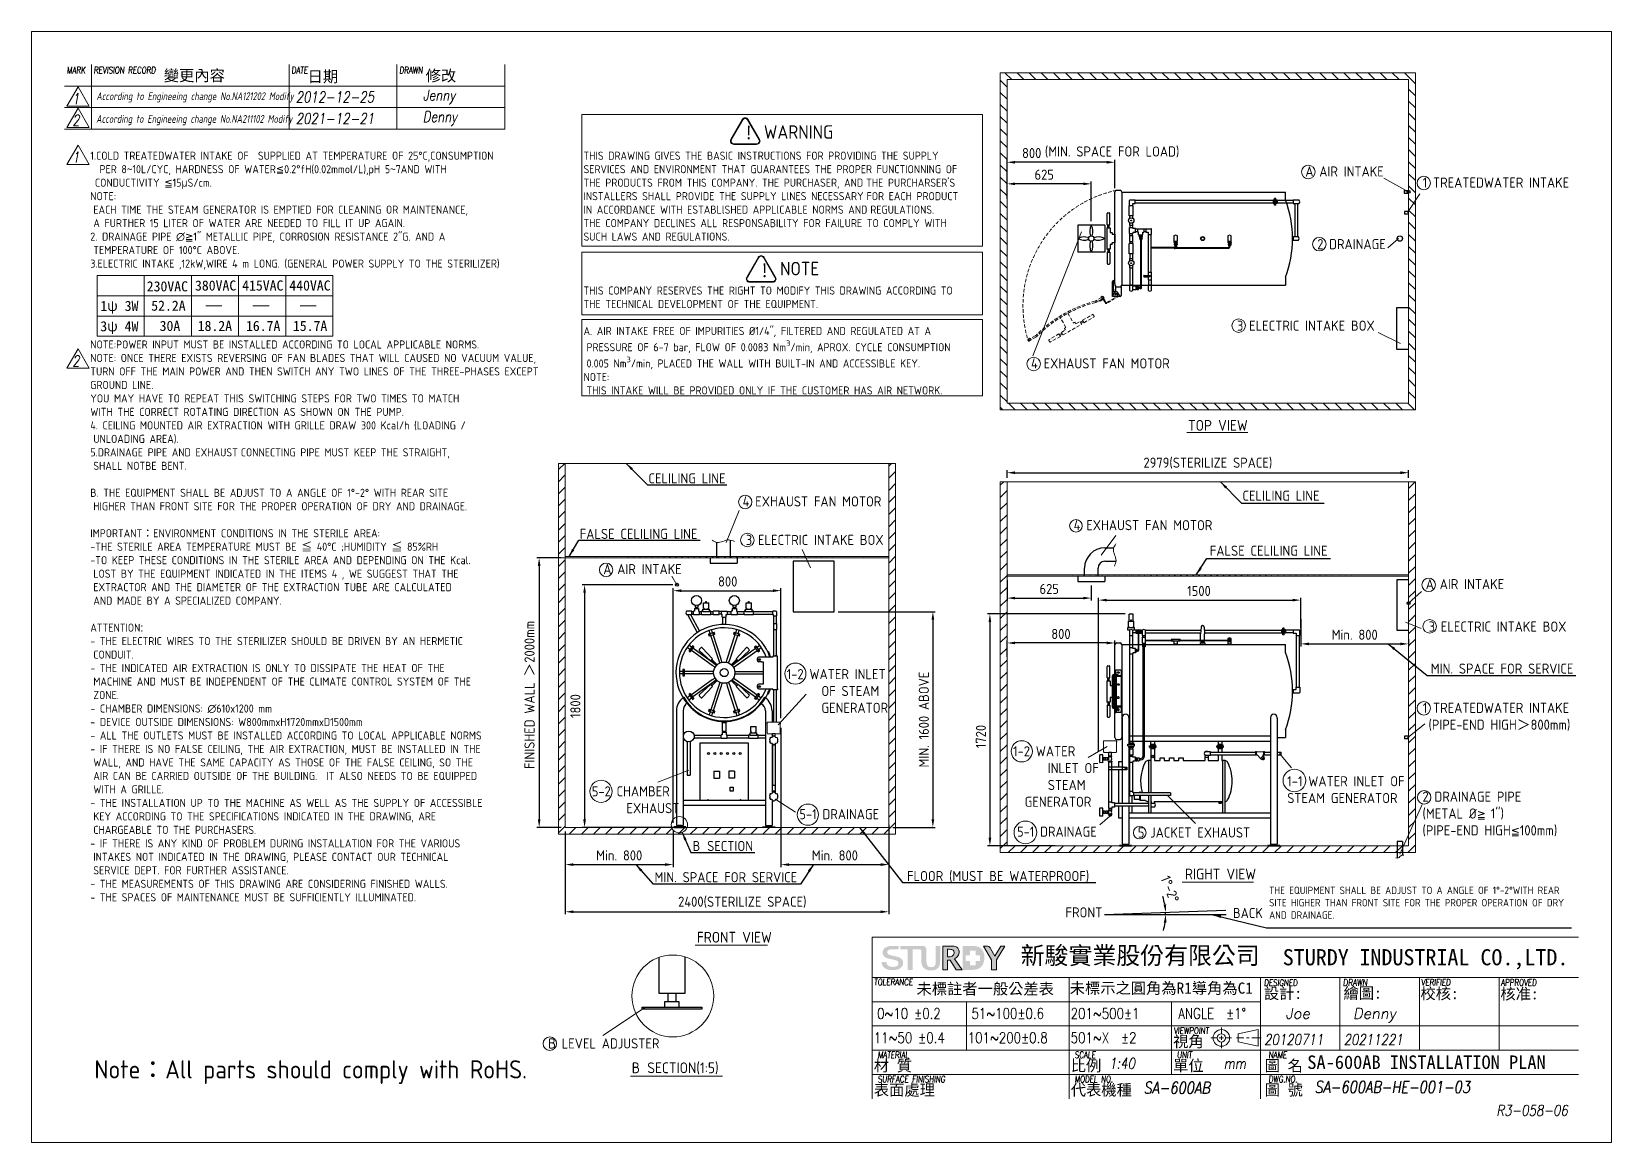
# Model space of a CAD drawing. Header units: millimetres. Extents: x -414134 to -402414, y -47635 to -39395.
import ezdxf

# ---------------------------------------------------------------- set-up
doc = ezdxf.new("R2010")
doc.units = ezdxf.units.MM
doc.linetypes.add('HIDDEN', pattern=[9.525, 6.35, -3.175])
doc.layers.get('0').update_dxf_attribs({"lineweight": 25})
for name, color, linetype, lineweight in [('D', 3, 'Continuous', 13), ('F', 7, 'Continuous', 15), ('H', 2, 'HIDDEN', 15), ('S', 4, 'Continuous', 15), ('T', 4, 'Continuous', 15)]:
    doc.layers.add(name, color=color, linetype=linetype, lineweight=lineweight)
doc.styles.get("Standard").update_dxf_attribs({"font": 'KAIU.TTF'})
doc.styles.add('STU25', font='isocp2.shx')
doc.styles.add('Text', font='romans.shx', dxfattribs={"width": 0.8, "oblique": 10})
doc.dimstyles.new('STU25', dxfattribs={"dimscale": 30, "dimtxt": 2.5, "dimasz": 2, "dimexe": 0.6, "dimexo": 1, "dimgap": 1, "dimtad": 1, "dimdsep": 46, "dimtxsty": 'STU25', "dimcen": 2, "dimazin": 2, "dimtfac": 1, "dimtmove": 0, "dimatfit": 3, "dimfxl": 0, "dimtolj": 1, "dimtzin": 0, "dimarcsym": 0})
doc.dimstyles.new('STU25$7', dxfattribs={"dimscale": 30, "dimtxt": 2.5, "dimasz": 2, "dimexe": 1.25, "dimexo": 0.625, "dimgap": 1, "dimtad": 0, "dimdec": 4, "dimdsep": 46, "dimtxsty": 'STU25', "dimcen": 2.5, "dimazin": 2, "dimtfac": 1, "dimtdec": 4, "dimtmove": 0, "dimatfit": 3, "dimfxl": 0, "dimtolj": 1, "dimtzin": 0, "dimarcsym": 0})

msp = doc.modelspace()

# ---------------------------------------------------------------- texts
at = {"lineweight": -3}
for s, p in [('變更內容', (-413153.621, -39761.701)), ('日期', (-412086.811, -39769.612)), ('修改', (-411210.83, -39763.284))]:
    msp.add_text(s, height=83.0297, dxfattribs=at).set_placement(p)
at = {"layer": 'D', "color": 4}
msp.add_text('SA-600AB INSTALLATION PLAN', height=100, dxfattribs=at).set_placement((-404670.456, -47089.843))
at = {"layer": 'D', "color": 11, "attachment_point": 1, "style": 'STU25'}
for s, insert, char_height in [('WARNING', (-408701.809, -40089.516), 100), ('{\\A1;}\\P{\\A1;}\\P{\\A1;1.COLD TREATEDWATER INTAKE OF  SUPPLIED AT TEMPERATURE OF 25°C,CONSUMPTION}\\P{\\A1;  PER 8}{\\A1;\\f標楷體|b0|i0|c136|p65;~}{\\A1;\\Fisocp2.shx;10L/CYC, HARDNESS OF WATER}{\\A1;\\f新細明體|b0|i0|c136|p16;≦}{\\A1;\\Fisocp2.shx;0.2°fH(0.02mmol/L),pH 5}{\\A1;\\f標楷體|b0|i0|c136|p65;~}{\\A1;\\Fisocp2.shx;7AND WITH }\\P{\\A1;\\Fisocp2.shx; CONDUCTIVITY }{\\A1;\\f新細明體|b0|i0|c136|p16;≦}{\\A1;\\Fisocp2.shx;15}{\\A1;\\f新細明體|b0|i0|c136|p16;μ}{\\A1;\\Fisocp2.shx;S/cm.}\\P{\\A1;\\Fisocp2.shx;NOTE:}\\P{\\A1;\\F????; }{\\A1;\\Fisocp2.shx;EACH TIME THE STEAM GENERATOR IS EMPTIED FOR CLEANING OR MAINTENANCE, }\\P{\\A1;\\F????; }{\\A1;\\Fisocp2.shx;A FURTHER 15 LITER OF WATER ARE NEEDED TO FILL IT UP AGAIN.}\\P{\\A1;\\Fisocp2.shx;2. DRAINAGE PIPE ∅}{\\A1;\\f新細明體|b0|i0|c136|p16;≧}{\\A1;\\Fisocp2.shx;1" METALLIC PIPE, CORROSION RESISTANCE 2"G. AND A }\\P{\\A1;\\F???; }{\\A1;\\Fisocp2.shx;TEMPERATURE OF 100°C ABOVE.}\\P{\\A1;\\Fisocp2.shx;3.ELECTRIC INTAKE ,12kW,WIRE 4 m LONG. (GENERAL POWER SUPPLY TO THE STERILIZER)}\\P{\\A1;\\Fisocp2.shx;}\\P{\\A1;\\Fisocp2.shx;}\\P{\\A1;\\Fisocp2.shx;}\\P{\\A1;\\Fisocp2.shx;}\\P{\\A1;\\Fisocp2.shx;}\\P{\\A1;\\Fisocp2.shx;NOTE:POWER INPUT MUST BE INSTALLED ACCORDING TO LOCAL APPLICABLE NORMS.}\\P{\\A1;NOTE: ONCE THERE EXISTS REVERSING OF FAN BLADES THAT WILL CAUSED NO VACUUM VALUE, }\\P{\\A1;TURN OFF THE MAIN POWER AND THEN SWITCH ANY TWO LINES OF THE THREE-PHASES EXCEPT }\\P{\\A1;GROUND LINE. }\\P{\\A1;YOU MAY HAVE TO REPEAT THIS SWITCHING STEPS FOR TWO TIMES TO MATCH }\\P{\\A1;WITH THE CORRECT ROTATING DIRECTION AS SHOWN ON THE PUMP. }\\P{\\A1;\\Fisocp2.shx;4. CEILING MOUNTED AIR EXTRACTION WITH GRILLE DRAW 300 Kcal/h (LOADING / }\\P{\\A1;\\F???; }{\\A1;\\Fisocp2.shx;UNLOADING AREA).}\\P{\\A1;\\Fisocp2.shx;5.DRAINAGE PIPE AND EXHAUST}{\\A1;\\F????; }{\\A1;\\Fisocp2.shx;CONNECTING PIPE MUST KEEP THE STRAIGHT,}\\P{\\A1;\\F????; }{\\A1;\\Fisocp2.shx;SHALL NOTBE BENT.}\\P{\\A1;\\Fisocp2.shx;}\\P{\\A1;\\Fisocp2.shx;B. THE EQUIPMENT SHALL BE ADJUST TO A ANGLE OF 1°-2° WITH REAR SITE }\\P{\\A1;\\F???; }{\\A1;\\Fisocp2.shx;HIGHER THAN FRONT SITE FOR THE PROPER OPERATION OF DRY AND DRAINAGE.}\\P{\\A1;\\Fisocp2.shx;}\\P{\\A1;\\Fisocp2.shx;IMPORTANT}{\\A1;\\f標楷體|b0|i0|c136|p65;：}{\\A1;\\Fisocp2.shx;ENVIRONMENT CONDITIONS IN THE STERILE AREA:}\\P{\\A1;\\Fisocp2.shx;-THE STERILE AREA TEMPERATURE MUST BE }{\\A1;\\f標楷體|b0|i0|c136|p65;≦}{\\A1;\\Fisocp2.shx; 40°C ;HUMIDITY }{\\A1;\\f標楷體|b0|i0|c136|p65;≦}{\\A1;\\Fisocp2.shx; 85%RH}\\P{\\A1;\\Fisocp2.shx;-TO KEEP THESE CONDITIONS IN THE STERILE AREA AND DEPENDING ON THE Kcal. }\\P{\\A1;\\F???; }{\\A1;\\Fisocp2.shx;LOST BY THE EQUIPMENT INDICATED IN THE ITEMS 4 , WE SUGGEST THAT THE }\\P{\\A1;\\F???; }{\\A1;\\Fisocp2.shx;EXTRACTOR AND THE DIAMETER OF THE EXTRACTION TUBE ARE CALCULATED }\\P{\\A1;\\F???; }{\\A1;\\Fisocp2.shx;AND MADE BY A SPECIALIZED COMPANY.}\\P{\\A1;\\Fisocp2.shx;}\\P{\\A1;\\Fisocp2.shx;ATTENTION}{\\A1;\\fArial|b0|i0|c0|p34;:}\\P{\\A1;\\Fisocp2.shx;- THE ELECTRIC WIRES TO THE STERILIZER SHOULD BE DRIVEN BY AN HERMETIC }\\P{\\A1;\\F???; }{\\A1;\\Fisocp2.shx;CONDUIT.  }\\P{\\A1;\\Fisocp2.shx;- THE INDICATED AIR EXTRACTION IS ONLY TO DISSIPATE THE HEAT OF THE }\\P{\\A1;\\F???; }{\\A1;\\Fisocp2.shx;MACHINE AND MUST BE INDEPENDENT OF THE CLIMATE CONTROL SYSTEM OF THE }\\P{\\A1;\\F???; }{\\A1;\\Fisocp2.shx;ZONE.}\\P{\\A1;\\Fisocp2.shx;- CHAMBER DIMENSIONS: ∅610x1200 mm}\\P{\\A1;\\Fisocp2.shx;- DEVICE OUTSIDE DIMENSIONS: W800mmxH1720mmxD1500mm}\\P{\\A1;\\Fisocp2.shx;- ALL THE OUTLETS MUST BE INSTALLED ACCORDING TO LOCAL APPLICABLE NORMS}\\P{\\A1;\\Fisocp2.shx;- IF THERE IS NO FALSE CEILING, THE AIR EXTRACTION, MUST BE INSTALLED IN THE }\\P{\\A1;\\F???; }{\\A1;\\Fisocp2.shx;WALL, AND HAVE THE SAME CAPACITY AS THOSE OF THE FALSE CEILING, SO THE }\\P{\\A1;\\F???; }{\\A1;\\Fisocp2.shx;AIR CAN BE CARRIED OUTSIDE OF THE BUILDING.  IT ALSO NEEDS TO BE EQUIPPED }\\P{\\A1;\\F???; }{\\A1;\\Fisocp2.shx;WITH A GRILLE.}\\P{\\A1;\\Fisocp2.shx;- THE INSTALLATION UP TO THE MACHINE AS WELL AS THE SUPPLY OF ACCESSIBLE }\\P{\\A1;\\F???; }{\\A1;\\Fisocp2.shx;KEY ACCORDING TO THE SPECIFICATIONS INDICATED IN THE DRAWING, ARE }\\P{\\A1;\\F???; }{\\A1;\\Fisocp2.shx;CHARGEABLE TO THE PURCHASERS. }\\P{\\A1;\\Fisocp2.shx;- IF THERE IS ANY KIND OF PROBLEM DURING INSTALLATION FOR THE VARIOUS }\\P{\\A1;\\F???; }{\\A1;\\Fisocp2.shx;INTAKES NOT INDICATED IN THE DRAWING, PLEASE CONTACT OUR TECHNICAL }\\P{\\A1;\\F???; }{\\A1;\\Fisocp2.shx;SERVICE DEPT. FOR FURTHER ASSISTANCE.}\\P{\\A1;\\Fisocp2.shx;- THE MEASUREMENTS OF THIS DRAWING ARE CONSIDERING FINISHED WALLS.}\\P{\\A1;\\Fisocp2.shx;- THE SPACES OF MAINTENANCE MUST BE SUFFICIENTLY ILLUMINATED.}', (-413698.848, -40085.39), 59.999996), ('\\A1;\\P\\f標楷體|b0|i0|c136|p65; \\P\\Fisocp2.shx|c136;THIS DRAWING GIVES THE BASIC INSTRUCTIONS FOR PROVIDING THE SUPPLY \\PSERVICES AND ENVIRONMENT THAT GUARANTEES THE PROPER FUNCTIONNING OF \\PTHE PRODUCTS FROM THIS COMPANY. THE PURCHASER, AND\\f???|b0|i0|c0|p65; \\Fisocp2.shx|c136;THE PURCHARSER\'S \\PINSTALLERS SHALL PROVIDE THE SUPPLY LlNES NECESSARY\\f???|b0|i0|c0|p65; \\Fisocp2.shx|c136;FOR EACH PRODUCT \\PIN ACCORDANCE WITH ESTABLlSHED APPLlCABLE NORMS AND\\f???|b0|i0|c0|p65; \\Fisocp2.shx|c136;REGULATIONS. \\PTHE COMPANY DECLlNES ALL RESPONSABILlTY FOR FAILURE TO COMPLY WITH \\PSUCH LAWS AND REGULATIONS.\\P\\P\\P\\PTHIS COMPANY RESERVES THE RIGHT TO MODIFY THIS DRAWING ACCORDING TO \\PTHE TECHNICAL DEVELOPMENT OF THE EQUIPMENT.\\P\\PA. AIR INTAKE FREE OF IMPURITIES %%C1/4"\\fISOCP2|b0|i1|c0|p2;, \\Fisocp2.shx|c136;FILTERED AND REGULATED AT A \\P\\f???|b0|i0|c0|p65; \\Fisocp2.shx|c136;PRESSURE OF 6-7 bar, FLOW OF 0.0083 Nm{\\H0.7x;\\S3^ ;}/min, APROX. CYCLE CONSUMPTION \\P\\f???|b0|i0|c0|p65; \\Fisocp2.shx|c136;0.005 Nm{\\H0.7x;\\S3^ ;}/min, PLACED THE WALL WITH BUILT-IN AND ACCESSIBLE KEY.\\PNOTE:\\P\\f???|b0|i0|c0|p65; \\Fisocp2.shx|c136;THIS INTAKE WILL BE PROVIDED ONLY IF THE CUSTOMER HAS AIR NETWORK.', (-410039.84, -40085.39), 59.999996), ('NOTE', (-408581.711, -41102.923), 100), ('{\\f標楷體|b0|i0|c136|p65;230VAC}', (-413280.245, -41246.918), 75), ('{\\f標楷體|b0|i0|c136|p65;380VAC}', (-412922.362, -41240.733), 75), ('{\\f標楷體|b0|i0|c136|p65;415VAC}', (-412572.362, -41240.733), 75), ('{\\f標楷體|b0|i0|c136|p65;440VAC}', (-412222.362, -41240.733), 75), ('{\\f標楷體|b0|i0|c136|p65;1ψ 3W}', (-413624.68, -41391.885), 75), ('{\\f標楷體|b0|i0|c136|p65;52.2A}', (-413246.98, -41390.287), 75), ('{\\f標楷體|b0|i0|c136|p65;3ψ 4W}', (-413624.68, -41542.957), 75), ('{\\f標楷體|b0|i0|c136|p65;30A}', (-413184.56, -41540.287), 75), ('{\\f標楷體|b0|i0|c136|p65;18.2A}', (-412902.193, -41540.287), 75), ('{\\f標楷體|b0|i0|c136|p65;16.7A}', (-412544.03, -41540.287), 75), ('{\\f標楷體|b0|i0|c136|p65;15.7A}', (-412195.928, -41540.287), 75)]:
    msp.add_mtext(s, dxfattribs=dict(at, insert=insert, char_height=char_height))
at = {"layer": 'D', "char_height": 75, "attachment_point": 1, "style": 'STU25'}
for s, insert in [('{\\Fisocp2.shx;\\C3;(MIN. SPACE FOR LOAD)}', (-406617.384, -40246.662)), ('1 TREATEDWATER INTAKE', (-403814.249, -40477.305)), ('{\\C3;3 ELECTRIC INTAKE BOX}', (-405192.424, -41538.751)), ('{\\C3;FALSE CELILING LINE}', (-405393.699, -43208.237)), ('{\\C3;3 ELECTRIC INTAKE BOX}', (-403770.204, -43770.823)), ('1-2 WATER INLET \\P      OF STEAM \\P      GENERATOR', (-408532.415, -44123.554)), ('{\\Fisocp2.shx;\\C3;MIN. SPACE FOR SERVICE}', (-403754.342, -44082.505)), ('{\\C3;1 TREATEDWATER INTAKE\\P (PIPE-END HIGH\\f標楷體|b0|i0|c136|p65;＞\\Fisocp2.shx;800mm)}', (-403814.249, -44373.795)), ('1-2 WATER \\P      INLET OF \\P      STEAM\\P  GENERATOR', (-406853.127, -44695.636)), ('5-2 CHAMBER \\P      EXHAUST', (-409978.477, -44992.963)), ('2 DRAINAGE PIPE \\P(METAL %%C{\\f新細明體|b0|i0|c136|p16;\\H0.8667x;≧\\Fisocp2.shx|c136; }1") \\P{\\f????|b0|i0|c0|p16;}(PIPE-END HIGH{\\f新細明體|b0|i0|c136|p16;\\H0.8667x;≦}100mm)', (-403815.985, -45032.524)), ('5-1 DRAINAGE ', (-408438.516, -45162.3)), ('5-1 DRAINAGE ', (-406823.753, -45292.281)), ('5 JACKET EXHAUST', (-405927.948, -45298.407))]:
    msp.add_mtext(s, dxfattribs=dict(at, insert=insert))
at = {"layer": 'D', "attachment_point": 1}
for s, insert, char_height in [('{\\Fisocp2.shx;\\C3;A AIR INTAKE}', (-404684.948, -40394.869), 75), ('{\\Fisocp2.shx;\\C3;2 DRAINAGE }', (-404597.03, -40933.817), 75), ('{\\Fisocp2.shx;\\C3;4 EXHAUST FAN MOTOR}', (-406720.069, -41818.815), 75), ('{\\Fisocp2.shx;\\C11;TOP VIEW}', (-405555.31, -42275.755), 80), ('{\\Fisocp2.shx;\\C3;CELILING LINE}', (-409557.962, -42671.181), 75), ('{\\Fisocp2.shx;\\C3;4 EXHAUST FAN MOTOR}', (-408859.475, -42842.595), 75), ('{\\Fisocp2.shx;\\C3;CELILING LINE}', (-405151.285, -42800.297), 75), ('{\\Fisocp2.shx;\\C3;FALSE CELILING LINE}', (-410067.987, -43083.249), 75), ('{\\Fisocp2.shx;\\C3;3 ELECTRIC INTAKE BOX}', (-408835.933, -43127.987), 75), ('{\\Fisocp2.shx;\\C3;4 EXHAUST FAN MOTOR}', (-406403.628, -43018.576), 75), ('{\\Fisocp2.shx;\\C3;A AIR INTAKE}', (-409893.23, -43344.689), 75), ('{\\Fisocp2.shx;\\C3;A AIR INTAKE}', (-403791.679, -43455.908), 75), ('{\\Fisocp2.shx;\\C3;1-1 WATER INLET OF \\PSTEAM GENERATOR}', (-404819.568, -44918.022), 75), ('{\\Fisocp2.shx;\\C3;B\\f標楷體|b0|i0|c136|p65; \\Fisocp2.shx;SECTION}', (-409231.179, -45398.347), 75), ('{\\Fisocp2.shx;\\C3;MIN. SPACE FOR SERVICE}', (-409513.021, -45629.922), 75), ('{\\Fisocp2.shx;\\C3;FLOOR (MUST BE WATERPROOF)}', (-407639.679, -45621.592), 75)]:
    msp.add_mtext(s, dxfattribs=dict(at, insert=insert, char_height=char_height))
at = {"layer": 'D', "color": 11, "attachment_point": 1}
for s, insert, char_height in [('{\\Fisocp2.shx;RIGHT VIEW}', (-405578.192, -45603.836), 80), ('{\\Fisocp2.shx;\\C3;THE EQUIPMENT SHALL BE ADJUST TO A ANGLE OF 1%%d-2%%dWITH REAR \\PSITE HIGHER THAN FRONT SITE FOR THE PROPER OPERATION OF DRY \\PAND DRAINAGE.}', (-404953.395, -45737.369), 55), ('{\\Fisocp2.shx;FRONT VIEW}', (-409199.195, -46072.94), 80), ('{\\Fisocp2.shx;\\C3;B LEVEL ADJUSTER}', (-410302.036, -46863.226), 75), ('{\\Fisocp2.shx;B} {\\Fisocp2.shx;SECTION(1:5)}', (-409682.117, -47041.341), 80)]:
    msp.add_mtext(s, dxfattribs=dict(at, insert=insert, char_height=char_height))
at = {"layer": 'D', "linetype": 'Continuous', "char_height": 75, "width": 218.181, "attachment_point": 1}
for s, insert in [('{\\Fisocp2.shx;FRONT}', (-406464.143, -45891.015)), ('{\\Fisocp2.shx;BACK}', (-405222.195, -45895.788))]:
    msp.add_mtext(s, dxfattribs=dict(at, insert=insert))
at = {"layer": 'D', "color": 0, "insert": (-413668.372, -47025.6), "char_height": 135.00867, "attachment_point": 1, "style": 'STU25'}
msp.add_mtext('Note{\\f標楷體|b0|i0|c136|p65;：}All parts should comply with RoHS.', dxfattribs=at)
at = {"layer": 'F', "color": 1, "lineweight": 15, "style": 'Text', "oblique": 5, "width": 0.8}
for s, p in [('MARK', (-413873.116, -39704.382)), ('REVISION RECORD', (-413673.116, -39704.382)), ('DATE', (-412206.316, -39704.382)), ('DRAWN', (-411406.316, -39704.382))]:
    msp.add_text(s, height=48, dxfattribs=at).set_placement(p)
at = {"layer": 'T', "lineweight": 20, "style": 'Text', "oblique": 10, "width": 0.8}
for s, height, p in [('2012-12-25', 80, (-412174.535, -39920.156)), ('Jenny', 80, (-411232.048, -39906.112)), ('1', 80, (-413832.782, -39932.673)), ('2', 80, (-413832.782, -40092.673)), ('2021-12-21', 80, (-412174.535, -40080.156)), ('Denny', 80, (-411232.048, -40066.112)), ('1', 80, (-413832.782, -40366.475)), ('2', 80, (-413832.782, -41877.939)), ('20120711', 80, (-404990.228, -46911.874)), ('20211221', 80, (-404400.228, -46911.874)), ('1:40', 80, (-406140.141, -47088.654)), ('mm', 80, (-405289.816, -47088.427)), ('SA-600AB', 88, (-405885.066, -47273.189)), ('SA-600AB-HE-001-03', 88, (-404615.929, -47267.595))]:
    msp.add_text(s, height=height, dxfattribs=at).set_placement(p)
at = {"layer": 'T', "lineweight": 20, "style": 'Text', "oblique": 10}
for s, p in [('Joe', (-404832.611, -46718.174)), ('Denny', (-404330.34, -46718.174))]:
    msp.add_text(s, height=80, dxfattribs=at).set_placement(p)
at = {"layer": 'T', "linetype": 'Continuous', "lineweight": 20, "attachment_point": 1, "style": 'Text'}
for s, insert, char_height in [('{\\Fisocp2.shx|c136;According to Engineeing change No.NA121202 Modify}', (-413653.557, -39845.08), 58), ('{\\Fisocp2.shx|c136;According to Engineeing change No.NA211102 Modify}', (-413655.295, -40013.746), 58), ('{R3-058-06}', (-403266.977, -47357.409), 80)]:
    msp.add_mtext(s, dxfattribs=dict(at, insert=insert, char_height=char_height))

# ---------------------------------------------------------------- blocks, each defined once
blk = doc.blocks.new('*D1')
at = {"layer": 'D', "color": 0, "linetype": 'Continuous', "lineweight": -2}
for p, q in [((-406219, -44732), (-406219, -43594)), ((-404719, -43820), (-404719, -43594)), ((-406159, -43612), (-404779, -43612))]:
    blk.add_line(p, q, dxfattribs=at)
at = {"layer": 'D', "color": 0}
for points in [[(-406159, -43602), (-406159, -43622), (-406219, -43612)], [(-404779, -43622), (-404779, -43602), (-404719, -43612)]]:
    blk.add_solid(points, dxfattribs=at)
at = {"layer": 'Defpoints', "color": 0}
for p in [(-404719, -43612), (-404719, -43850), (-406219, -44762)]:
    blk.add_point(p, dxfattribs=at)
at = {"layer": 'D', "color": 0, "insert": (-405474, -43544), "char_height": 75, "attachment_point": 5, "style": 'STU25'}
blk.add_mtext('\\A1;1500', dxfattribs=at)
blk = doc.blocks.new('*D2')
at = {"layer": 'D', "color": 0, "linetype": 'Continuous', "lineweight": -2}
for p, q in [((-409375, -45265), (-409375, -43524)), ((-409315, -43542), (-408635, -43542)), ((-408575, -44488), (-408575, -43524))]:
    blk.add_line(p, q, dxfattribs=at)
at = {"layer": 'D', "color": 0}
for points in [[(-409315, -43532), (-409315, -43552), (-409375, -43542)], [(-408635, -43552), (-408635, -43532), (-408575, -43542)]]:
    blk.add_solid(points, dxfattribs=at)
at = {"layer": 'Defpoints', "color": 0}
for p in [(-408575, -43542), (-408575, -44518), (-409375, -45295)]:
    blk.add_point(p, dxfattribs=at)
at = {"layer": 'D', "color": 0, "insert": (-408970, -43474), "char_height": 75, "attachment_point": 5, "style": 'STU25'}
blk.add_mtext('\\A1;800', dxfattribs=at)
blk = doc.blocks.new('*D3')
at = {"layer": 'D', "color": 0, "linetype": 'Continuous', "lineweight": -2}
for p, q in [((-406022, -43715), (-407043, -43715)), ((-407025, -43775), (-407025, -45375)), ((-406540, -45435), (-407043, -45435))]:
    blk.add_line(p, q, dxfattribs=at)
at = {"layer": 'D', "color": 0}
for points in [[(-407015, -43775), (-407035, -43775), (-407025, -43715)], [(-407035, -45375), (-407015, -45375), (-407025, -45435)]]:
    blk.add_solid(points, dxfattribs=at)
at = {"layer": 'Defpoints', "color": 0}
for p in [(-405992, -43715), (-407025, -45435), (-406510, -45435)]:
    blk.add_point(p, dxfattribs=at)
at = {"layer": 'D', "color": 0, "insert": (-407092, -44624), "char_height": 75, "attachment_point": 5, "rotation": 90, "style": 'STU25'}
blk.add_mtext('\\A1;{\\Fisocp2.shx;1720}', dxfattribs=at)
blk = doc.blocks.new('*D4')
at = {"layer": 'D', "color": 0, "linetype": 'Continuous', "lineweight": -2}
for p, q in [((-406898, -43465), (-406898, -43615)), ((-406838, -43597), (-406333, -43597)), ((-406273, -43504), (-406273, -43615))]:
    blk.add_line(p, q, dxfattribs=at)
at = {"layer": 'D', "color": 0}
for points in [[(-406838, -43587), (-406838, -43607), (-406898, -43597)], [(-406333, -43607), (-406333, -43587), (-406273, -43597)]]:
    blk.add_solid(points, dxfattribs=at)
at = {"layer": 'Defpoints', "color": 0}
for p in [(-406898, -43435), (-406273, -43474), (-406273, -43597)]:
    blk.add_point(p, dxfattribs=at)
at = {"layer": 'D', "color": 0, "insert": (-406585, -43529), "char_height": 75, "attachment_point": 5, "style": 'STU25'}
blk.add_mtext('\\A1;625', dxfattribs=at)
blk = doc.blocks.new('*D5')
at = {"layer": 'D', "color": 0, "linetype": 'Continuous', "lineweight": -2}
for p, q in [((-406898, -40604), (-406898, -40506)), ((-406333, -40524), (-406838, -40524)), ((-406273, -40800), (-406273, -40506))]:
    blk.add_line(p, q, dxfattribs=at)
at = {"layer": 'D', "color": 0}
for points in [[(-406838, -40514), (-406838, -40534), (-406898, -40524)], [(-406333, -40534), (-406333, -40514), (-406273, -40524)]]:
    blk.add_solid(points, dxfattribs=at)
at = {"layer": 'Defpoints', "color": 0}
for p in [(-406898, -40524), (-406898, -40634), (-406273, -40830)]:
    blk.add_point(p, dxfattribs=at)
at = {"layer": 'D', "color": 0, "insert": (-406622, -40456), "char_height": 75, "attachment_point": 5, "style": 'STU25'}
blk.add_mtext('\\A1;625', dxfattribs=at)
blk = doc.blocks.new('*D6')
at = {"layer": 'D', "color": 0, "lineweight": -2}
for p, q in [((-410175, -45328), (-410175, -45592)), ((-409375, -45325), (-409375, -45592)), ((-410115, -45574), (-409435, -45574))]:
    blk.add_line(p, q, dxfattribs=at)
at = {"layer": 'D', "color": 0}
for points in [[(-410115, -45564), (-410115, -45584), (-410175, -45574)], [(-409435, -45584), (-409435, -45564), (-409375, -45574)]]:
    blk.add_solid(points, dxfattribs=at)
at = {"layer": 'Defpoints', "color": 0}
for p in [(-410175, -45298), (-409375, -45295), (-409375, -45574)]:
    blk.add_point(p, dxfattribs=at)
at = {"layer": 'D', "color": 0, "insert": (-409775, -45506), "char_height": 75, "attachment_point": 5, "style": 'STU25'}
blk.add_mtext('\\A1;Min. 800', dxfattribs=at)
blk = doc.blocks.new('*D7')
at = {"layer": 'D', "color": 0, "lineweight": -2}
for p, q in [((-408575, -44560), (-408575, -45592)), ((-407775, -45278), (-407775, -45592)), ((-408515, -45574), (-407835, -45574))]:
    blk.add_line(p, q, dxfattribs=at)
at = {"layer": 'D', "color": 0}
for points in [[(-408515, -45564), (-408515, -45584), (-408575, -45574)], [(-407835, -45584), (-407835, -45564), (-407775, -45574)]]:
    blk.add_solid(points, dxfattribs=at)
at = {"layer": 'Defpoints', "color": 0}
for p in [(-408575, -44530), (-407775, -45248), (-407775, -45574)]:
    blk.add_point(p, dxfattribs=at)
at = {"layer": 'D', "color": 0, "insert": (-408175, -45506), "char_height": 75, "attachment_point": 5, "style": 'STU25'}
blk.add_mtext('\\A1;Min. 800', dxfattribs=at)
blk = doc.blocks.new('*D8')
at = {"layer": 'D', "color": 0, "lineweight": -2}
for p, q in [((-409377, -43498), (-410050, -43498)), ((-410032, -43558), (-410032, -45238)), ((-409377, -45298), (-410050, -45298))]:
    blk.add_line(p, q, dxfattribs=at)
at = {"layer": 'D', "color": 0}
for points in [[(-410022, -43558), (-410042, -43558), (-410032, -43498)], [(-410042, -45238), (-410022, -45238), (-410032, -45298)]]:
    blk.add_solid(points, dxfattribs=at)
at = {"layer": 'Defpoints', "color": 0}
for p in [(-409347, -43498), (-410032, -45298), (-409347, -45298)]:
    blk.add_point(p, dxfattribs=at)
at = {"layer": 'D', "color": 0, "insert": (-410100, -44398), "char_height": 75, "attachment_point": 5, "rotation": 90, "style": 'STU25'}
blk.add_mtext('\\A1;1800', dxfattribs=at)
blk = doc.blocks.new('*D9')
at = {"layer": 'D', "color": 0, "lineweight": -2}
for p, q in [((-404719, -43753), (-404719, -43955)), ((-404659, -43937), (-403979, -43937)), ((-403919, -43901), (-403919, -43955))]:
    blk.add_line(p, q, dxfattribs=at)
at = {"layer": 'D', "color": 0}
for points in [[(-404659, -43927), (-404659, -43947), (-404719, -43937)], [(-403979, -43947), (-403979, -43927), (-403919, -43937)]]:
    blk.add_solid(points, dxfattribs=at)
at = {"layer": 'Defpoints', "color": 0}
for p in [(-404719, -43723), (-403919, -43871), (-403919, -43937)]:
    blk.add_point(p, dxfattribs=at)
at = {"layer": 'D', "color": 0, "insert": (-404319, -43869), "char_height": 75, "attachment_point": 5, "style": 'STU25'}
blk.add_mtext('\\A1;{\\Fisocp2.shx;Min. 800}', dxfattribs=at)
blk = doc.blocks.new('*D10')
at = {"layer": 'D', "color": 0, "lineweight": -2}
for p, q in [((-406898, -40634), (-406898, -40346)), ((-406158, -40364), (-406838, -40364)), ((-406098, -40555), (-406098, -40346))]:
    blk.add_line(p, q, dxfattribs=at)
at = {"layer": 'D', "color": 0}
for points in [[(-406838, -40354), (-406838, -40374), (-406898, -40364)], [(-406158, -40374), (-406158, -40354), (-406098, -40364)]]:
    blk.add_solid(points, dxfattribs=at)
at = {"layer": 'Defpoints', "color": 0}
for p in [(-406898, -40364), (-406898, -40664), (-406098, -40585)]:
    blk.add_point(p, dxfattribs=at)
at = {"layer": 'D', "color": 0, "insert": (-406715, -40296), "char_height": 75, "attachment_point": 5, "style": 'STU25'}
blk.add_mtext('\\A1;800', dxfattribs=at)
blk = doc.blocks.new('*D11')
at = {"layer": 'D', "color": 0, "lineweight": -2}
for p, q in [((-406898, -44034), (-406898, -43912)), ((-406158, -43930), (-406838, -43930)), ((-406098, -44021), (-406098, -43912))]:
    blk.add_line(p, q, dxfattribs=at)
at = {"layer": 'D', "color": 0}
for points in [[(-406838, -43920), (-406838, -43940), (-406898, -43930)], [(-406158, -43940), (-406158, -43920), (-406098, -43930)]]:
    blk.add_solid(points, dxfattribs=at)
at = {"layer": 'Defpoints', "color": 0}
for p in [(-406898, -43930), (-406898, -44064), (-406098, -44051)]:
    blk.add_point(p, dxfattribs=at)
at = {"layer": 'D', "color": 0, "insert": (-406498, -43863), "char_height": 75, "attachment_point": 5, "style": 'STU25'}
blk.add_mtext('\\A1;800', dxfattribs=at)
blk = doc.blocks.new('*D16')
at = {"layer": 'D', "color": 0, "lineweight": -2}
for p, q in [((-410175, -45328), (-410175, -45942)), ((-407775, -45278), (-407775, -45942)), ((-410115, -45924), (-407835, -45924))]:
    blk.add_line(p, q, dxfattribs=at)
at = {"layer": 'D', "color": 0}
for points in [[(-410115, -45914), (-410115, -45934), (-410175, -45924)], [(-407835, -45934), (-407835, -45914), (-407775, -45924)]]:
    blk.add_solid(points, dxfattribs=at)
at = {"layer": 'Defpoints', "color": 0}
for p in [(-410175, -45298), (-407775, -45248), (-407775, -45924)]:
    blk.add_point(p, dxfattribs=at)
at = {"layer": 'D', "color": 0, "insert": (-408862, -45853), "char_height": 75, "attachment_point": 5, "style": 'STU25'}
blk.add_mtext('\\A1;2400(STERILIZE SPACE)', dxfattribs=at)
blk = doc.blocks.new('*D17')
at = {"layer": 'D', "color": 0, "linetype": 'Continuous', "lineweight": -2}
for start, end in [(9.5863, 17.1726), (0, 2), (344.8274, 352.4137)]:
    blk.add_arc((-406175, -45944), 453, start, end, dxfattribs=at)
at = {"layer": 'D', "color": 0}
for points in [[(-405737, -45870), (-405717, -45868), (-405721, -45929)], [(-405715, -46005), (-405735, -46004), (-405721, -45944)]]:
    blk.add_solid(points, dxfattribs=at)
at = {"layer": 'Defpoints', "color": 0}
for p in [(-405721, -45939), (-405274, -45913), (-406175, -45944), (-406175, -45944), (-405274, -45944)]:
    blk.add_point(p, dxfattribs=at)
at = {"layer": 'D', "color": 0, "insert": (-405689, -45756), "char_height": 75, "attachment_point": 5, "rotation": 291.1964, "style": 'STU25'}
blk.add_mtext('1%%D-2%%D', dxfattribs=at)
blk = doc.blocks.new('521245')
at = {"layer": 'D'}
h = blk.add_hatch(color=11, dxfattribs=at)
edge = h.paths.add_edge_path()
edge.add_line((-242347, -14323), (-242432, -14470))
edge.add_arc((-242410, -14483), 25, 150, 270)
edge.add_line((-242410, -14508), (-242240, -14508))
edge.add_arc((-242240, -14483), 25, 270, 390)
edge.add_line((-242218, -14470), (-242303, -14323))
edge.add_arc((-242325, -14335), 25, 30, 150)
edge = h.paths.add_edge_path(flags=16)
edge.add_arc((-242325, -14335), 20, 30, 150)
edge.add_line((-242342, -14325), (-242428, -14473))
edge.add_arc((-242410, -14483), 20, 150, 270)
edge.add_line((-242410, -14503), (-242240, -14503))
edge.add_arc((-242240, -14483), 20, 270, 390)
edge.add_line((-242222, -14473), (-242308, -14325))
at = {"layer": 'D', "color": 11}
for p, q in [((-242347, -14323), (-242432, -14470)), ((-242342, -14325), (-242428, -14473)), ((-242308, -14325), (-242222, -14473)), ((-242303, -14323), (-242218, -14470)), ((-242410, -14503), (-242240, -14503)), ((-242410, -14508), (-242240, -14508))]:
    blk.add_line(p, q, dxfattribs=at)
for centre, radius, start, end in [((-242325, -14335), 25, 30, 150), ((-242325, -14335), 20, 30, 150), ((-242410, -14483), 25, 150, 270), ((-242410, -14483), 20, 150, 270), ((-242240, -14483), 25, 270, 30), ((-242240, -14483), 20, 270, 30)]:
    blk.add_arc(centre, radius, start, end, dxfattribs=at)
at = {"layer": 'D', "color": 11, "insert": (-242333, -14370), "char_height": 100, "attachment_point": 1, "style": 'STU25'}
blk.add_mtext('{\\f標楷體|b0|i0|c136|p65;!}', dxfattribs=at)
blk = doc.blocks.new('541')
at = {"layer": 'D'}
h = blk.add_hatch(color=11, dxfattribs=at)
edge = h.paths.add_edge_path()
edge.add_line((-239711, -15364), (-239797, -15512))
edge.add_arc((-239775, -15524), 25, 150, 270)
edge.add_line((-239775, -15549), (-239604, -15549))
edge.add_arc((-239604, -15524), 25, 270, 390)
edge.add_line((-239583, -15512), (-239668, -15364))
edge.add_arc((-239690, -15376), 25, 30, 150)
edge = h.paths.add_edge_path(flags=16)
edge.add_arc((-239690, -15376), 20, 30, 150)
edge.add_line((-239707, -15366), (-239792, -15514))
edge.add_arc((-239775, -15524), 20, 150, 270)
edge.add_line((-239775, -15544), (-239604, -15544))
edge.add_arc((-239604, -15524), 20, 270, 390)
edge.add_line((-239587, -15514), (-239672, -15366))
at = {"layer": 'D', "color": 11}
for p, q in [((-239711, -15364), (-239797, -15512)), ((-239707, -15366), (-239792, -15514)), ((-239672, -15366), (-239587, -15514)), ((-239668, -15364), (-239583, -15512)), ((-239775, -15544), (-239604, -15544)), ((-239775, -15549), (-239604, -15549))]:
    blk.add_line(p, q, dxfattribs=at)
for centre, radius, start, end in [((-239690, -15376), 25, 30, 150), ((-239690, -15376), 20, 30, 150), ((-239775, -15524), 25, 150, 270), ((-239775, -15524), 20, 150, 270), ((-239604, -15524), 25, 270, 30), ((-239604, -15524), 20, 270, 30)]:
    blk.add_arc(centre, radius, start, end, dxfattribs=at)
at = {"layer": 'D', "color": 11, "insert": (-239698, -15411), "char_height": 100, "attachment_point": 1, "style": 'STU25'}
blk.add_mtext('{\\f標楷體|b0|i0|c136|p65;!}', dxfattribs=at)
blk = doc.blocks.new('*D18')
at = {"layer": 'D', "color": 0, "lineweight": -2}
for p, q in [((-406898, -42705), (-406898, -42649)), ((-403919, -42705), (-403919, -42649)), ((-406838, -42667), (-403979, -42667))]:
    blk.add_line(p, q, dxfattribs=at)
at = {"layer": 'D', "color": 0}
for points in [[(-406838, -42657), (-406838, -42677), (-406898, -42667)], [(-403979, -42677), (-403979, -42657), (-403919, -42667)]]:
    blk.add_solid(points, dxfattribs=at)
at = {"layer": 'Defpoints', "color": 0}
for p in [(-406898, -42735), (-403919, -42667), (-403919, -42735)]:
    blk.add_point(p, dxfattribs=at)
at = {"layer": 'D', "color": 0, "insert": (-405408, -42596), "char_height": 75, "attachment_point": 5, "style": 'STU25'}
blk.add_mtext('\\A1;{\\Fisocp2.shx;2979(STERILIZE SPACE)}', dxfattribs=at)
blk = doc.blocks.new('*D20')
at = {"layer": 'D', "color": 0, "lineweight": -2}
for p, q in [((-408150, -43698), (-407430, -43698)), ((-407448, -43758), (-407448, -45238)), ((-407745, -45298), (-407430, -45298))]:
    blk.add_line(p, q, dxfattribs=at)
at = {"layer": 'D', "color": 0}
for points in [[(-407438, -43758), (-407458, -43758), (-407448, -43698)], [(-407458, -45238), (-407438, -45238), (-407448, -45298)]]:
    blk.add_solid(points, dxfattribs=at)
at = {"layer": 'Defpoints', "color": 0}
for p in [(-408180, -43698), (-407775, -45298), (-407448, -45298)]:
    blk.add_point(p, dxfattribs=at)
at = {"layer": 'D', "color": 0, "insert": (-407515, -44498), "char_height": 75, "attachment_point": 5, "rotation": 90, "style": 'STU25'}
blk.add_mtext('\\A1;{\\Fisocp2.shx;MIN. 1600 ABOVE}', dxfattribs=at)
blk = doc.blocks.new('*D19')
at = {"layer": 'D', "color": 0, "lineweight": -2}
for p, q in [((-410205, -43298), (-410387, -43298)), ((-410369, -43358), (-410369, -45238)), ((-410205, -45298), (-410387, -45298))]:
    blk.add_line(p, q, dxfattribs=at)
at = {"layer": 'D', "color": 0}
for points in [[(-410359, -43358), (-410379, -43358), (-410369, -43298)], [(-410379, -45238), (-410359, -45238), (-410369, -45298)]]:
    blk.add_solid(points, dxfattribs=at)
at = {"layer": 'Defpoints', "color": 0}
for p in [(-410175, -43298), (-410369, -45298), (-410175, -45298)]:
    blk.add_point(p, dxfattribs=at)
at = {"layer": 'D', "color": 0, "insert": (-410478, -44865), "char_height": 75, "attachment_point": 1, "rotation": 90, "style": 'STU25'}
blk.add_mtext('\\A1;FINISHED WALL {\\f標楷體|b0|i0|c136|p65;＞}2000mm', dxfattribs=at)
blk = doc.blocks.new('新駿LOGO')
at = {"layer": 'F'}
h = blk.add_hatch(color=256, dxfattribs=at)
edge = h.paths.add_edge_path()
edge.add_spline(control_points=[(-529.05, -442.14), (-529.05, -442.31), (-529.02, -442.45), (-528.95, -442.56), (-528.89, -442.68), (-528.8, -442.78), (-528.69, -442.85), (-528.57, -442.93), (-528.44, -442.98), (-528.29, -443.01), (-528.15, -443.05), (-527.99, -443.07), (-527.81, -443.07), (-527.62, -443.07), (-527.47, -443.05), (-527.33, -443.01), (-527.2, -442.97), (-527.09, -442.92), (-527.01, -442.86), (-526.93, -442.8), (-526.87, -442.73), (-526.83, -442.65), (-526.8, -442.57), (-526.78, -442.49), (-526.78, -442.41), (-526.78, -442.25), (-526.82, -442.13), (-526.91, -442.05), (-526.99, -441.97), (-527.08, -441.91), (-527.18, -441.88), (-527.36, -441.83), (-527.56, -441.77), (-527.79, -441.72), (-528.02, -441.67), (-528.3, -441.61), (-528.64, -441.53), (-528.85, -441.48), (-529.02, -441.41), (-529.16, -441.34), (-529.3, -441.26), (-529.41, -441.17), (-529.5, -441.07), (-529.58, -440.98), (-529.64, -440.87), (-529.67, -440.77), (-529.7, -440.66), (-529.72, -440.55), (-529.72, -440.43), (-529.72, -440.22), (-529.67, -440.03), (-529.57, -439.87), (-529.46, -439.71), (-529.33, -439.58), (-529.16, -439.47), (-528.99, -439.37), (-528.85, -439.31), (-528.64, -439.26), (-528.43, -439.21), (-528.13, -439.2), (-527.91, -439.2), (-527.66, -439.2), (-526.73, -439.2), (-526.73, -439.2), (-526.73, -439.2), (-526.73, -439.81), (-526.73, -439.81), (-526.73, -439.81), (-528.14, -439.8), (-528.28, -439.83), (-528.39, -439.85), (-528.48, -439.86), (-528.56, -439.9), (-528.65, -439.94), (-528.72, -440), (-528.78, -440.07), (-528.84, -440.14), (-528.87, -440.23), (-528.87, -440.34), (-528.87, -440.5), (-528.81, -440.62), (-528.7, -440.7), (-528.6, -440.79), (-528.46, -440.85), (-528.28, -440.9), (-528.27, -440.9), (-528.19, -440.92), (-528.07, -440.95), (-527.94, -440.98), (-527.8, -441.01), (-527.65, -441.05), (-527.49, -441.09), (-527.34, -441.12), (-527.19, -441.16), (-527.04, -441.19), (-526.94, -441.21), (-526.87, -441.23), (-526.71, -441.27), (-526.58, -441.34), (-526.46, -441.41), (-526.34, -441.49), (-526.24, -441.58), (-526.16, -441.67), (-526.08, -441.77), (-526.02, -441.88), (-525.98, -441.99), (-525.94, -442.1), (-525.92, -442.22), (-525.92, -442.33), (-525.92, -442.57), (-525.98, -442.78), (-526.09, -442.95), (-526.2, -443.12), (-526.35, -443.26), (-526.53, -443.37), (-526.71, -443.48), (-526.92, -443.55), (-527.15, -443.61), (-527.39, -443.66), (-527.62, -443.68), (-527.87, -443.68), (-528.14, -443.68), (-528.41, -443.65), (-528.65, -443.59), (-528.9, -443.53), (-529.11, -443.44), (-529.3, -443.31), (-529.48, -443.19), (-529.63, -443.03), (-529.74, -442.83), (-529.84, -442.64), (-529.9, -442.41), (-529.91, -442.14), (-529.91, -442.14), (-529.05, -442.14), (-529.05, -442.14)], knot_values=[0, 0, 0, 0, 1, 1, 1, 2, 2, 2, 3, 3, 3, 4, 4, 4, 5, 5, 5, 6, 6, 6, 7, 7, 7, 8, 8, 8, 9, 9, 9, 10, 10, 10, 11, 11, 11, 12, 12, 12, 13, 13, 13, 14, 14, 14, 15, 15, 15, 16, 16, 16, 17, 17, 17, 18, 18, 18, 19, 19, 19, 20, 20, 20, 21, 21, 21, 22, 22, 22, 23, 23, 23, 24, 24, 24, 25, 25, 25, 26, 26, 26, 27, 27, 27, 28, 28, 28, 29, 29, 29, 30, 30, 30, 31, 31, 31, 32, 32, 32, 33, 33, 33, 34, 34, 34, 35, 35, 35, 36, 36, 36, 37, 37, 37, 38, 38, 38, 39, 39, 39, 40, 40, 40, 41, 41, 41, 42, 42, 42, 43, 43, 43, 44, 44, 44, 45, 45, 45, 45], degree=3, periodic=0)
edge = h.paths.add_edge_path()
edge.add_spline(control_points=[(-522.53, -440.14), (-522.54, -440.04), (-522.57, -439.94), (-522.63, -439.9), (-522.77, -439.79), (-522.9, -439.81), (-522.9, -439.81), (-522.9, -439.81), (-523.02, -439.81), (-523.02, -439.81), (-523.02, -439.81), (-524.14, -439.81), (-524.14, -439.81), (-524.14, -439.81), (-524.14, -443.62), (-524.14, -443.62), (-524.14, -443.62), (-525.06, -443.62), (-525.06, -443.62), (-525.06, -443.62), (-525.06, -439.81), (-525.06, -439.81), (-525.06, -439.81), (-526.47, -439.81), (-526.47, -439.81), (-526.47, -439.81), (-526.47, -439.2), (-526.47, -439.2), (-526.47, -439.2), (-522.39, -439.2), (-522.39, -439.2)], knot_values=[5.578051, 5.578051, 5.578051, 5.578051, 6, 6, 6, 7, 7, 7, 8, 8, 8, 9, 9, 9, 10, 10, 10, 11, 11, 11, 12, 12, 12, 13, 13, 13, 14, 14, 14, 15, 15, 15, 15], degree=3, periodic=0)
edge.add_spline(control_points=[(-522.4, -439.2), (-522.31, -439.2), (-522.22, -439.2), (-522.22, -439.2), (-522.22, -439.2), (-521.96, -439.19), (-521.76, -439.41), (-521.58, -439.61), (-521.61, -439.85), (-521.61, -439.85), (-521.61, -439.85), (-521.61, -441.92), (-521.61, -441.92), (-521.61, -442.41), (-521.52, -442.73), (-521.36, -442.89), (-521.19, -443.05), (-520.97, -443.13), (-520.71, -443.13), (-520.45, -443.13), (-520.24, -443.05), (-520.09, -442.89), (-519.93, -442.74), (-519.86, -442.43), (-519.86, -441.98), (-519.86, -441.98), (-519.86, -439.2), (-519.86, -439.2), (-519.86, -439.2), (-519.05, -439.2), (-519.05, -439.2), (-519.05, -439.2), (-519.05, -441.92), (-519.05, -441.92), (-519.05, -442.43), (-519.12, -442.8), (-519.25, -443.02), (-519.38, -443.24), (-519.56, -443.42), (-519.8, -443.54), (-520.05, -443.67), (-520.35, -443.74), (-520.73, -443.74), (-521.09, -443.74), (-521.41, -443.68), (-521.67, -443.56), (-521.93, -443.44), (-522.14, -443.26), (-522.3, -443.03), (-522.45, -442.8), (-522.53, -442.42), (-522.53, -441.91), (-522.53, -441.91), (-522.53, -440.92), (-522.53, -440.14)], knot_values=[0.44538, 0.44538, 0.44538, 0.44538, 1, 1, 1, 2, 2, 2, 3, 3, 3, 4, 4, 4, 5, 5, 5, 6, 6, 6, 7, 7, 7, 8, 8, 8, 9, 9, 9, 10, 10, 10, 11, 11, 11, 12, 12, 12, 13, 13, 13, 14, 14, 14, 15, 15, 15, 16, 16, 16, 17, 17, 17, 17.603917, 17.603917, 17.603917, 17.603917], degree=3, periodic=0)
h = blk.add_hatch(color=256, dxfattribs=at)
edge = h.paths.add_edge_path()
edge.add_spline(control_points=[(-526.47, -439.2), (-526.47, -439.2), (-526.47, -439.81), (-526.47, -439.81)], knot_values=[-14, -14, -14, -14, -13, -13, -13, -13], degree=3, periodic=0)
edge.add_spline(control_points=[(-526.47, -439.81), (-526.47, -439.81), (-525.06, -439.81), (-525.06, -439.81)], knot_values=[-13, -13, -13, -13, -12, -12, -12, -12], degree=3, periodic=0)
edge.add_spline(control_points=[(-525.06, -439.81), (-525.06, -439.81), (-525.06, -443.62), (-525.06, -443.62)], knot_values=[-12, -12, -12, -12, -11, -11, -11, -11], degree=3, periodic=0)
edge.add_spline(control_points=[(-525.06, -443.62), (-525.06, -443.62), (-524.14, -443.62), (-524.14, -443.62)], knot_values=[-11, -11, -11, -11, -10, -10, -10, -10], degree=3, periodic=0)
edge.add_spline(control_points=[(-524.14, -443.62), (-524.14, -443.62), (-524.14, -439.81), (-524.14, -439.81)], knot_values=[-10, -10, -10, -10, -9, -9, -9, -9], degree=3, periodic=0)
edge.add_spline(control_points=[(-524.14, -439.81), (-524.14, -439.81), (-523.02, -439.81), (-523.02, -439.81)], knot_values=[-9, -9, -9, -9, -8, -8, -8, -8], degree=3, periodic=0)
edge.add_spline(control_points=[(-523.02, -439.81), (-523.02, -439.81), (-522.9, -439.81), (-522.9, -439.81)], knot_values=[-8, -8, -8, -8, -7, -7, -7, -7], degree=3, periodic=0)
edge.add_spline(control_points=[(-522.9, -439.81), (-522.9, -439.81), (-522.77, -439.79), (-522.63, -439.9)], knot_values=[-7, -7, -7, -7, -6, -6, -6, -6], degree=3, periodic=0)
edge.add_spline(control_points=[(-522.63, -439.9), (-522.57, -439.94), (-522.54, -440.04), (-522.53, -440.14)], knot_values=[-6, -6, -6, -6, -5.578051, -5.578051, -5.578051, -5.578051], degree=3, periodic=0)
edge.add_spline(control_points=[(-522.53, -440.14), (-522.53, -440.92), (-522.53, -441.91), (-522.53, -441.91)], knot_values=[-17.603917, -17.603917, -17.603917, -17.603917, -17, -17, -17, -17], degree=3, periodic=0)
edge.add_spline(control_points=[(-522.53, -441.91), (-522.53, -442.42), (-522.45, -442.8), (-522.3, -443.03)], knot_values=[-17, -17, -17, -17, -16, -16, -16, -16], degree=3, periodic=0)
edge.add_spline(control_points=[(-522.3, -443.03), (-522.14, -443.26), (-521.93, -443.44), (-521.67, -443.56)], knot_values=[-16, -16, -16, -16, -15, -15, -15, -15], degree=3, periodic=0)
edge.add_spline(control_points=[(-521.67, -443.56), (-521.41, -443.68), (-521.09, -443.74), (-520.73, -443.74)], knot_values=[-15, -15, -15, -15, -14, -14, -14, -14], degree=3, periodic=0)
edge.add_spline(control_points=[(-520.73, -443.74), (-520.35, -443.74), (-520.05, -443.67), (-519.8, -443.54)], knot_values=[-14, -14, -14, -14, -13, -13, -13, -13], degree=3, periodic=0)
edge.add_spline(control_points=[(-519.8, -443.54), (-519.56, -443.42), (-519.38, -443.24), (-519.25, -443.02)], knot_values=[-13, -13, -13, -13, -12, -12, -12, -12], degree=3, periodic=0)
edge.add_spline(control_points=[(-519.25, -443.02), (-519.12, -442.8), (-519.05, -442.43), (-519.05, -441.92)], knot_values=[-12, -12, -12, -12, -11, -11, -11, -11], degree=3, periodic=0)
edge.add_spline(control_points=[(-519.05, -441.92), (-519.05, -441.92), (-519.05, -439.2), (-519.05, -439.2)], knot_values=[-11, -11, -11, -11, -10, -10, -10, -10], degree=3, periodic=0)
edge.add_spline(control_points=[(-519.05, -439.2), (-519.05, -439.2), (-519.86, -439.2), (-519.86, -439.2)], knot_values=[-10, -10, -10, -10, -9, -9, -9, -9], degree=3, periodic=0)
edge.add_spline(control_points=[(-519.86, -439.2), (-519.86, -439.2), (-519.86, -441.98), (-519.86, -441.98)], knot_values=[-9, -9, -9, -9, -8, -8, -8, -8], degree=3, periodic=0)
edge.add_spline(control_points=[(-519.86, -441.98), (-519.86, -442.43), (-519.93, -442.74), (-520.09, -442.89)], knot_values=[-8, -8, -8, -8, -7, -7, -7, -7], degree=3, periodic=0)
edge.add_spline(control_points=[(-520.09, -442.89), (-520.24, -443.05), (-520.45, -443.13), (-520.71, -443.13)], knot_values=[-7, -7, -7, -7, -6, -6, -6, -6], degree=3, periodic=0)
edge.add_spline(control_points=[(-520.71, -443.13), (-520.97, -443.13), (-521.19, -443.05), (-521.36, -442.89)], knot_values=[-6, -6, -6, -6, -5, -5, -5, -5], degree=3, periodic=0)
edge.add_spline(control_points=[(-521.36, -442.89), (-521.52, -442.73), (-521.61, -442.41), (-521.61, -441.92)], knot_values=[-5, -5, -5, -5, -4, -4, -4, -4], degree=3, periodic=0)
edge.add_spline(control_points=[(-521.61, -441.92), (-521.61, -441.92), (-521.61, -439.85), (-521.61, -439.85)], knot_values=[-4, -4, -4, -4, -3, -3, -3, -3], degree=3, periodic=0)
edge.add_spline(control_points=[(-521.61, -439.85), (-521.61, -439.85), (-521.61, -439.85), (-521.61, -439.85)], knot_values=[-3, -3, -3, -3, -2.999949, -2.999949, -2.999949, -2.999949], degree=3, periodic=0)
edge.add_spline(control_points=[(-521.61, -439.85), (-521.61, -439.85), (-521.58, -439.61), (-521.76, -439.41)], knot_values=[-2.999949, -2.999949, -2.999949, -2.999949, -2, -2, -2, -2], degree=3, periodic=0)
edge.add_spline(control_points=[(-521.76, -439.41), (-521.96, -439.19), (-522.22, -439.2), (-522.22, -439.2)], knot_values=[-2, -2, -2, -2, -1, -1, -1, -1], degree=3, periodic=0)
edge.add_spline(control_points=[(-522.22, -439.2), (-522.22, -439.2), (-526.47, -439.2), (-526.47, -439.2)], knot_values=[-15, -15, -15, -15, -14, -14, -14, -14], degree=3, periodic=0)
h = blk.add_hatch(color=256, dxfattribs=at)
edge = h.paths.add_edge_path()
edge.add_spline(control_points=[(-518.54, -443.62), (-518.54, -443.62), (-518.54, -439.2), (-518.54, -439.2), (-518.54, -439.2), (-516.88, -439.2), (-516.88, -439.2), (-516.55, -439.2), (-516.29, -439.25), (-516.11, -439.33), (-515.93, -439.41), (-515.79, -439.54), (-515.69, -439.72), (-515.59, -439.89), (-515.54, -440.08), (-515.54, -440.3), (-515.54, -440.56), (-515.61, -440.8), (-515.76, -441.03), (-515.91, -441.26), (-516.12, -441.44), (-516.39, -441.56), (-516.39, -441.56), (-514.95, -443.62), (-514.95, -443.62), (-514.95, -443.62), (-516.07, -443.62), (-516.07, -443.62), (-516.07, -443.62), (-517.17, -441.81), (-517.17, -441.81), (-517.17, -441.81), (-517.67, -441.81), (-517.67, -441.81), (-517.67, -441.81), (-517.67, -443.62), (-517.67, -443.62), (-517.67, -443.62), (-518.54, -443.62), (-518.54, -443.62)], knot_values=[0, 0, 0, 0, 1, 1, 1, 2, 2, 2, 3, 3, 3, 4, 4, 4, 5, 5, 5, 6, 6, 6, 7, 7, 7, 8, 8, 8, 9, 9, 9, 10, 10, 10, 11, 11, 11, 12, 12, 12, 13, 13, 13, 13], degree=3, periodic=1)
edge = h.paths.add_edge_path(flags=16)
edge.add_spline(control_points=[(-517.67, -441.21), (-517.67, -441.21), (-517.46, -441.21), (-517.46, -441.21), (-517.08, -441.21), (-516.82, -441.13), (-516.68, -440.96), (-516.53, -440.8), (-516.46, -440.61), (-516.46, -440.4), (-516.46, -440.22), (-516.52, -440.08), (-516.63, -439.97), (-516.75, -439.86), (-516.99, -439.81), (-517.35, -439.81), (-517.35, -439.81), (-517.67, -439.81), (-517.67, -439.81), (-517.67, -439.81), (-517.67, -441.21), (-517.67, -441.21)], knot_values=[0, 0, 0, 0, 1, 1, 1, 2, 2, 2, 3, 3, 3, 4, 4, 4, 5, 5, 5, 6, 6, 6, 7, 7, 7, 7], degree=3, periodic=1)
h = blk.add_hatch(color=256, dxfattribs=at)
edge = h.paths.add_edge_path()
edge.add_spline(control_points=[(-514.87, -443.62), (-514.87, -443.62), (-513.05, -443.62), (-513.05, -443.62)], knot_values=[-9, -9, -9, -9, -8, -8, -8, -8], degree=3, periodic=0)
edge.add_spline(control_points=[(-513.05, -443.62), (-512.51, -443.62), (-512.09, -443.52), (-511.79, -443.32)], knot_values=[-8, -8, -8, -8, -7, -7, -7, -7], degree=3, periodic=0)
edge.add_spline(control_points=[(-511.79, -443.32), (-511.48, -443.12), (-511.25, -442.85), (-511.09, -442.5)], knot_values=[-7, -7, -7, -7, -6, -6, -6, -6], degree=3, periodic=0)
edge.add_spline(control_points=[(-511.09, -442.5), (-510.93, -442.15), (-510.85, -441.76), (-510.85, -441.32)], knot_values=[-6, -6, -6, -6, -5, -5, -5, -5], degree=3, periodic=0)
edge.add_spline(control_points=[(-510.85, -441.32), (-510.85, -440.87), (-510.93, -440.49), (-511.1, -440.17)], knot_values=[-5, -5, -5, -5, -4, -4, -4, -4], degree=3, periodic=0)
edge.add_spline(control_points=[(-511.1, -440.17), (-511.27, -439.85), (-511.49, -439.61), (-511.78, -439.45)], knot_values=[-4, -4, -4, -4, -3, -3, -3, -3], degree=3, periodic=0)
edge.add_spline(control_points=[(-511.78, -439.45), (-512.06, -439.29), (-512.46, -439.2), (-512.97, -439.2)], knot_values=[-3, -3, -3, -3, -2, -2, -2, -2], degree=3, periodic=0)
edge.add_spline(control_points=[(-512.97, -439.2), (-512.97, -439.2), (-514.87, -439.2), (-514.87, -439.2)], knot_values=[-2, -2, -2, -2, -1, -1, -1, -1], degree=3, periodic=0)
edge.add_spline(control_points=[(-514.87, -439.2), (-514.87, -439.2), (-514.87, -443.62), (-514.87, -443.62)], knot_values=[-1, -1, -1, -1, 0, 0, 0, 0], degree=3, periodic=0)
h.paths.add_polyline_path([(-514.34, -441.95), (-514.34, -440.92), (-513.51, -440.92), (-513.51, -440.07), (-512.48, -440.07), (-512.48, -440.92), (-511.64, -440.92), (-511.64, -441.95), (-512.48, -441.95), (-512.48, -442.77), (-513.51, -442.77), (-513.51, -441.95)], flags=16)
h = blk.add_hatch(color=256, dxfattribs=at)
edge = h.paths.add_edge_path()
edge.add_spline(control_points=[(-509.51, -443.62), (-509.51, -443.62), (-509.51, -441.77), (-509.51, -441.77), (-509.51, -441.77), (-511, -439.2), (-511, -439.2), (-511, -439.2), (-510.64, -439.2), (-510.64, -439.2), (-510.64, -439.2), (-510.3, -439.19), (-510.04, -439.32), (-509.79, -439.45), (-509.71, -439.68), (-509.71, -439.68), (-509.71, -439.68), (-508.9, -441.07), (-508.9, -441.07), (-508.9, -441.07), (-507.78, -439.2), (-507.78, -439.2), (-507.78, -439.2), (-507.05, -439.2), (-507.05, -439.2), (-507.05, -439.2), (-508.59, -441.77), (-508.59, -441.77), (-508.59, -441.77), (-508.59, -443.62), (-508.59, -443.62), (-508.59, -443.62), (-509.51, -443.62), (-509.51, -443.62)], knot_values=[0, 0, 0, 0, 1, 1, 1, 2, 2, 2, 3, 3, 3, 4, 4, 4, 5, 5, 5, 6, 6, 6, 7, 7, 7, 8, 8, 8, 9, 9, 9, 10, 10, 10, 11, 11, 11, 11], degree=3, periodic=1)
at = {"layer": 'F', "lineweight": 0}
for points, knots in [([(-518.54, -443.62), (-518.54, -443.62), (-518.54, -439.2), (-518.54, -439.2), (-518.54, -439.2), (-516.88, -439.2), (-516.88, -439.2), (-516.55, -439.2), (-516.29, -439.25), (-516.11, -439.33), (-515.93, -439.41), (-515.79, -439.54), (-515.69, -439.72), (-515.59, -439.89), (-515.54, -440.08), (-515.54, -440.3), (-515.54, -440.56), (-515.61, -440.8), (-515.76, -441.03), (-515.91, -441.26), (-516.12, -441.44), (-516.39, -441.56), (-516.39, -441.56), (-514.95, -443.62), (-514.95, -443.62), (-514.95, -443.62), (-516.07, -443.62), (-516.07, -443.62), (-516.07, -443.62), (-517.17, -441.81), (-517.17, -441.81), (-517.17, -441.81), (-517.67, -441.81), (-517.67, -441.81), (-517.67, -441.81), (-517.67, -443.62), (-517.67, -443.62), (-517.67, -443.62), (-518.54, -443.62), (-518.54, -443.62)], [0, 0, 0, 0, 1, 1, 1, 2, 2, 2, 3, 3, 3, 4, 4, 4, 5, 5, 5, 6, 6, 6, 7, 7, 7, 8, 8, 8, 9, 9, 9, 10, 10, 10, 11, 11, 11, 12, 12, 12, 13, 13, 13, 13]), ([(-509.51, -443.62), (-509.51, -443.62), (-509.51, -441.77), (-509.51, -441.77), (-509.51, -441.77), (-511, -439.2), (-511, -439.2), (-511, -439.2), (-510.64, -439.2), (-510.64, -439.2), (-510.64, -439.2), (-510.3, -439.19), (-510.04, -439.32), (-509.79, -439.45), (-509.71, -439.68), (-509.71, -439.68), (-509.71, -439.68), (-508.9, -441.07), (-508.9, -441.07), (-508.9, -441.07), (-507.78, -439.2), (-507.78, -439.2), (-507.78, -439.2), (-507.05, -439.2), (-507.05, -439.2), (-507.05, -439.2), (-508.59, -441.77), (-508.59, -441.77), (-508.59, -441.77), (-508.59, -443.62), (-508.59, -443.62), (-508.59, -443.62), (-509.51, -443.62), (-509.51, -443.62)], [0, 0, 0, 0, 1, 1, 1, 2, 2, 2, 3, 3, 3, 4, 4, 4, 5, 5, 5, 6, 6, 6, 7, 7, 7, 8, 8, 8, 9, 9, 9, 10, 10, 10, 11, 11, 11, 11]), ([(-517.67, -441.21), (-517.67, -441.21), (-517.46, -441.21), (-517.46, -441.21), (-517.08, -441.21), (-516.82, -441.13), (-516.68, -440.96), (-516.53, -440.8), (-516.46, -440.61), (-516.46, -440.4), (-516.46, -440.22), (-516.52, -440.08), (-516.63, -439.97), (-516.75, -439.86), (-516.99, -439.81), (-517.35, -439.81), (-517.35, -439.81), (-517.67, -439.81), (-517.67, -439.81), (-517.67, -439.81), (-517.67, -441.21), (-517.67, -441.21)], [0, 0, 0, 0, 1, 1, 1, 2, 2, 2, 3, 3, 3, 4, 4, 4, 5, 5, 5, 6, 6, 6, 7, 7, 7, 7])]:
    blk.add_open_spline(points, degree=3, knots=knots, dxfattribs=at)
at = {"attachment_point": 1, "style": 'STU25'}
for s, insert, char_height in [('{\\f標楷體|b0|i0|c136|p65;新駿實業股份有限公司}', (-504.12, -439.33), 3.25), ('{\\f標楷體|b0|i0|c136|p65;STURDY\\H0.9667x; \\H1.034x;INDUSTRIAL CO.,LTD.}', (-455.51, -439.78), 3)]:
    blk.add_mtext(s, dxfattribs=dict(at, insert=insert, char_height=char_height))
blk = doc.blocks.new('H421')
at = {"layer": 'F', "color": 7}
for p, q in [((155.91, 38.09), (286.91, 38.09)), ((211.36, 38.09), (286.91, 38.09)), ((155.91, 30.59), (286.91, 30.59)), ((192.41, 30.59), (192.41, 17.09)), ((242.66, 30.59), (242.66, 17.09)), ((257.41, 30.59), (257.41, 17.09)), ((272.16, 30.59), (272.16, 17.09)), ((155.91, 26.09), (227.91, 26.09)), ((155.91, 8.09), (155.91, 24.09)), ((173.41, 26.09), (173.41, 17.09)), ((211.41, 26.09), (211.41, 17.09)), ((155.91, 21.59), (286.91, 21.59)), ((214.91, 21.59), (286.91, 21.59)), ((227.91, 21.59), (286.91, 21.59)), ((155.91, 17.09), (286.91, 17.09)), ((211.41, 17.09), (211.41, 12.59)), ((227.91, 17.09), (227.91, 8.09)), ((286.91, 12.59), (155.91, 12.59))]:
    blk.add_line(p, q, dxfattribs=at)
at = {"layer": 'F'}
for p, q in [((155.91, 38.09), (155.91, 17.09)), ((227.91, 30.59), (227.91, 17.09)), ((155.91, 24.09), (155.91, 16.09)), ((155.91, 17.09), (155.91, 8.09)), ((192.41, 17.09), (192.41, 8.09))]:
    blk.add_line(p, q, dxfattribs=at)
at = {"layer": 'F', "color": 0}
for p, q in [((220.66, 21.32), (220.66, 20.14)), ((223.77, 20.14), (227.5, 20.92)), ((227.5, 20.92), (227.5, 17.84)), ((218.72, 19.38), (219.89, 19.38)), ((220.27, 19.38), (221.04, 19.38)), ((220.66, 19.77), (220.66, 19)), ((220.66, 18.62), (220.66, 17.45)), ((221.42, 19.38), (222.57, 19.38)), ((223.49, 19.38), (224.81, 19.38)), ((223.77, 20.14), (223.77, 18.62)), ((223.77, 18.62), (227.5, 17.84)), ((225.34, 19.38), (225.81, 19.38)), ((226.31, 19.38), (228.03, 19.38))]:
    blk.add_line(p, q, dxfattribs=at)
for radius in [1.54, 0.762]:
    blk.add_circle((220.66, 19.38), radius, dxfattribs=at)
blk.add_blockref('新駿LOGO', (687.56, 475.62))
at = {"layer": 'F', "color": 1, "lineweight": 15, "style": 'Text', "oblique": 5, "width": 0.8}
for s, height, p in [('TOLERANCE', 1.2, (156.23, 29.13)), ('DESIGNED', 1.2, (228.57, 29.01)), ('DRAWN', 1.245, (243.23, 29.03)), ('VERIFIED', 1.2, (257.72, 29.09)), ('APPROVED', 1.2, (272.5, 29.06)), ('VIEWPOINT', 1.2, (211.83, 20.13)), ('MATERIAL', 1.2, (156.92, 15.63)), ('SCALE', 1.2, (193.44, 15.63)), ('UNIT', 1.2, (212.42, 15.63)), ('NAME', 1.2, (229.41, 15.63)), ('SURFACE FINISHING', 1.2, (156.92, 11.13)), ('MODEL NO.', 1.2, (193.44, 11.13)), ('DWG.NO.', 1.2, (229.41, 11.13))]:
    blk.add_text(s, height=height, dxfattribs=at).set_placement(p)
at = {"layer": 'F', "lineweight": -3}
for s, height, p in [('未標註者一般公差表', 2.076, (164.12, 27.45)), ('未標示之圓角為R1導角為C1', 2.0757, (192.54, 27.58)), ('設計:', 2.076, (228.54, 26.61)), ('繪圖:', 2.076, (243.32, 26.66)), ('校核:', 2.076, (257.59, 26.57)), ('核准:', 2.076, (272.41, 26.52)), ('視角', 2.076, (211.71, 17.69)), ('材 質', 2.076, (156.21, 13.19)), ('比例', 2.076, (192.73, 13.19)), ('單位', 2.076, (211.71, 13.19)), ('圖 名', 2.076, (228.7, 13.19)), ('表面處理', 2.076, (156.21, 8.69)), ('代表機種', 2.076, (192.73, 8.69)), ('圖 號', 2.076, (228.7, 8.69))]:
    blk.add_text(s, height=height, dxfattribs=at).set_placement(p)
at = {"layer": 'F', "lineweight": 20, "style": 'Text', "width": 0.8}
for s, p in [('0~10 ±0.2', (156.82, 22.91)), ('51~100±0.6', (174.32, 22.91)), ('201~500±1', (192.72, 22.91)), ('ANGLE  ±1%%D', (212.68, 22.91)), ('11~50 ±0.4', (156.2, 18.41)), ('101~200±0.8', (173.63, 18.41)), ('501~X  ±2', (192.72, 18.41))]:
    blk.add_text(s, height=2, dxfattribs=at).set_placement(p)

# ---------------------------------------------------------------- dimensions: what is measured, and where the dimension line sits
at = {"layer": 'D'}
for base, p1, p2, picture, middle in [((-406897.9, -40363.905), (-406097.896, -40584.901), (-406897.9, -40664.401), '*D10', (-406714.743, -40363.905)), ((-406897.9, -43930.025), (-406097.9, -44050.649), (-406897.9, -44063.649), '*D11', (-406498.275, -43930.025))]:
    dim = msp.add_linear_dim(base=base, p1=p1, p2=p2, dimstyle='STU25', dxfattribs=at)
    dim.commit()
    dim.dimension.update_dxf_attribs({"geometry": picture, "text_midpoint": middle, "dimtype": 160})
at = {"layer": 'D', "linetype": 'Continuous'}
for base, p1, p2, picture, middle in [((-406897.9, -40523.82), (-406272.9, -40829.901), (-406897.9, -40634.401), '*D5', (-406621.658, -40523.82)), ((-408575.48, -43541.81), (-409375.48, -45294.93), (-408575.48, -44517.93), '*D2', (-408970.48, -43541.81))]:
    dim = msp.add_linear_dim(base=base, p1=p1, p2=p2, dimstyle='STU25', dxfattribs=at)
    dim.commit()
    dim.dimension.update_dxf_attribs({"geometry": picture, "text_midpoint": middle, "dimtype": 160})
at = {"layer": 'D'}
dim = msp.add_linear_dim(base=(-403918.827, -42667.321), p1=(-406897.9, -42734.778), p2=(-403918.827, -42734.778), text='{\\Fisocp2.shx;<>(STERILIZE SPACE)}', dimstyle='STU25', override={"dimdec": 0}, dxfattribs=at)
dim.commit()
dim.dimension.update_dxf_attribs({"geometry": '*D18', "text_midpoint": (-405408.363, -42596.071)})
dim = msp.add_linear_dim(base=(-410369.167, -45297.93), p1=(-410175.48, -43297.93), p2=(-410175.48, -45297.93), angle=90, text='FINISHED WALL {\\f標楷體|b0|i0|c136|p65;＞}<>mm', dimstyle='STU25', dxfattribs=at)
dim.commit()
dim.dimension.update_dxf_attribs({"geometry": '*D19', "text_midpoint": (-410369.167, -44297.93), "dimtype": 160})
at = {"layer": 'D', "linetype": 'Continuous'}
dim = msp.add_linear_dim(base=(-406272.9, -43596.734), p1=(-406897.9, -43434.778), p2=(-406272.9, -43473.921), dimstyle='STU25', dxfattribs=at)
dim.commit()
dim.dimension.update_dxf_attribs({"geometry": '*D4', "text_midpoint": (-406585.4, -43529.234)})
at = {"layer": 'D'}
dim = msp.add_linear_dim(base=(-410032.09, -45297.93), p1=(-409347.11, -43497.93), p2=(-409347.11, -45297.93), angle=90, dimstyle='STU25', dxfattribs=at)
dim.commit()
dim.dimension.update_dxf_attribs({"geometry": '*D8', "text_midpoint": (-410032.09, -44397.93), "dimtype": 160})
at = {"layer": 'D', "linetype": 'Continuous'}
dim = msp.add_linear_dim(base=(-404718.827, -43611.595), p1=(-406219.15, -44762.485), p2=(-404718.827, -43849.561), dimstyle='STU25', override={"dimdec": 0}, dxfattribs=at)
dim.commit()
dim.dimension.update_dxf_attribs({"geometry": '*D1', "text_midpoint": (-405474.488, -43611.595), "dimtype": 160})
at = {"layer": 'D'}
dim = msp.add_linear_dim(base=(-407447.679, -45297.93), p1=(-408180.335, -43697.93), p2=(-407775.48, -45297.93), angle=90, text='{\\Fisocp2.shx;MIN. <> ABOVE}', dimstyle='STU25', dxfattribs=at)
dim.commit()
dim.dimension.update_dxf_attribs({"geometry": '*D20', "text_midpoint": (-407515.179, -44497.93)})
at = {"layer": 'D', "linetype": 'Continuous'}
dim = msp.add_linear_dim(base=(-407024.693, -45434.778), p1=(-405991.976, -43715.054), p2=(-406510.058, -45434.778), angle=90, text='{\\Fisocp2.shx;<>}', dimstyle='STU25', override={"dimdec": 0}, dxfattribs=at)
dim.commit()
dim.dimension.update_dxf_attribs({"geometry": '*D3', "text_midpoint": (-407024.693, -44624.213), "dimtype": 160})
at = {"layer": 'D'}
for base, p1, p2, text, picture, middle in [((-403918.827, -43936.573), (-404718.827, -43723.288), (-403918.827, -43871.312), '{\\Fisocp2.shx;Min. <>}', '*D9', (-404318.827, -43936.573)), ((-407775.48, -45573.952), (-408575.48, -44529.714), (-407775.48, -45248.417), 'Min. <>', '*D7', (-408175.48, -45573.952)), ((-407775.48, -45923.895), (-410175.48, -45297.93), (-407775.48, -45248.417), '<>(STERILIZE SPACE)', '*D16', (-408862.388, -45923.895))]:
    dim = msp.add_linear_dim(base=base, p1=p1, p2=p2, text=text, dimstyle='STU25', dxfattribs=at)
    dim.commit()
    dim.dimension.update_dxf_attribs({"geometry": picture, "text_midpoint": middle, "dimtype": 160})
dim = msp.add_linear_dim(base=(-409375.48, -45573.952), p1=(-410175.48, -45297.93), p2=(-409375.48, -45294.93), text='Min. <>', dimstyle='STU25', dxfattribs=at)
dim.commit()
dim.dimension.update_dxf_attribs({"geometry": '*D6', "text_midpoint": (-409775.48, -45506.452)})
at = {"layer": 'D', "linetype": 'Continuous'}
dim = msp.add_angular_dim_2l(base=(-405721.048, -45939.187), line1=((-406174.5, -45944.463), (-405273.5, -45944.463)), line2=((-406174.5, -45944.463), (-405274.049, -45913.019)), text='1%%D-2%%D', dimstyle='STU25', override={"dimtxsty": 'STU25'}, dxfattribs=at)
dim.commit()
dim.dimension.update_dxf_attribs({"geometry": '*D17', "text_midpoint": (-405751.697, -45780.499), "dimtype": 162})

# ---------------------------------------------------------------- hatches: boundary and pattern name
at = {"layer": 'H', "linetype": 'HIDDEN', "ltscale": 10}
h = msp.add_hatch(dxfattribs=at)
h.set_pattern_fill('ANSI31', color=256, scale=20, angle=270, style=0)
h.set_pattern_definition([(315, (-393168.53, -46261.22), (44.90128, 44.90128), [])])
h.paths.add_polyline_path([(-406947.9, -39700.401), (-406947.9, -42200.401), (-403868.827, -42200.401), (-403868.827, -39700.401)])
h.paths.add_polyline_path([(-406897.9, -39750.401), (-406897.9, -42150.401), (-403918.827, -42150.401), (-403918.827, -39750.401)], flags=16)
at = {"layer": 'H', "linetype": 'HIDDEN', "ltscale": 5}
h = msp.add_hatch(dxfattribs=at)
h.set_pattern_fill('ANSI31', color=256, scale=20, style=0)
h.set_pattern_definition([(45, (-175861.64, -25781.64), (-44.90128, 44.90128), [])])
h.paths.add_polyline_path([(-407725.48, -45347.93), (-407725.48, -42597.93), (-407775.48, -42597.93), (-407775.48, -45297.93), (-410175.48, -45297.93), (-410175.48, -42597.93), (-410225.48, -42597.93), (-410225.48, -45347.93)])
h = msp.add_hatch(dxfattribs=at)
h.set_pattern_fill('ANSI31', color=256, scale=20, style=0)
h.set_pattern_definition([(45, (-172603.603, -25378.81), (-44.90128, 44.90128), [])])
h.paths.add_polyline_path([(-406947.9, -45484.778), (-406947.9, -42734.778), (-406897.9, -42734.778), (-406897.9, -45434.778), (-403918.827, -45434.778), (-403918.827, -42734.778), (-403868.827, -42734.778), (-403868.827, -45484.778)])
at = {"layer": 'H'}
h = msp.add_hatch(dxfattribs=at)
h.set_pattern_fill('ANSI31', color=256, scale=10, style=0)
h.set_pattern_definition([(45, (-172632.392, -25781.64), (-22.4506403, 22.4506403), [])])
edge = h.paths.add_edge_path()
edge.add_line((-407775.48, -43297.93), (-410175.48, -43297.93))
edge.add_line((-407775.48, -43287.93), (-410175.48, -43287.93))
h = msp.add_hatch(dxfattribs=at)
h.set_pattern_fill('ANSI31', color=256, scale=10, style=0)
h.set_pattern_definition([(45, (-172884.42, -25918.487), (-22.4506403, 22.4506403), [])])
edge = h.paths.add_edge_path()
edge.add_line((-403918.827, -43434.778), (-406897.9, -43434.778))
edge.add_line((-403918.827, -43424.778), (-406897.9, -43424.778))

# ---------------------------------------------------------------- linework, layer by layer
at = {"linetype": 'Continuous'}
for p, q in [((-406097.896, -40597.401), (-406097.896, -40584.901)), ((-406084.896, -40571.901), (-406059.896, -40571.901)), ((-405989.4, -40686.968), (-405989.4, -40646.901)), ((-405947.286, -40644.901), (-405987.4, -40644.901)), ((-405947.286, -40647.401), (-405947.286, -40644.901)), ((-405947.286, -40669.901), (-405947.286, -40644.901)), ((-404924.62, -40647.401), (-405947.286, -40647.401)), ((-404924.62, -40667.401), (-405947.286, -40667.401)), ((-404914.62, -40644.901), (-404924.62, -40644.901)), ((-404924.62, -40644.901), (-404924.62, -40669.901)), ((-404914.62, -40682.401), (-404914.62, -40632.401)), ((-404904.62, -40632.401), (-404914.62, -40632.401)), ((-404914.62, -40644.901), (-404914.62, -40669.901)), ((-404904.62, -40682.401), (-404904.62, -40632.401)), ((-404904.62, -40644.901), (-404904.62, -40669.901)), ((-404894.62, -40644.901), (-404904.62, -40644.901)), ((-404894.62, -40644.901), (-404894.62, -40669.901)), ((-404775.095, -40647.401), (-404894.62, -40647.401)), ((-404775.095, -40667.401), (-404894.62, -40667.401)), ((-404775.095, -40644.901), (-404775.095, -40669.901)), ((-404729.596, -40644.901), (-404775.095, -40644.901)), ((-404724.596, -40657.401), (-404729.596, -40644.901)), ((-404729.596, -40669.901), (-404724.596, -40657.401)), ((-403951.202, -40572.771), (-403918.827, -40572.771)), ((-403951.202, -40572.771), (-403951.202, -40592.771)), ((-403951.202, -40592.771), (-403918.827, -40592.771)), ((-406155.86, -40828.717), (-406155.86, -40744.99)), ((-406150.86, -40739.99), (-406139.86, -40739.99)), ((-406134.86, -40828.717), (-406134.86, -40744.99)), ((-405989.4, -40761.968), (-405989.4, -40780.865)), ((-405964.4, -40686.968), (-405964.4, -40669.901)), ((-405964.4, -40669.901), (-405947.286, -40669.901)), ((-405964.4, -40780.865), (-405964.4, -40761.968)), ((-404914.62, -40669.901), (-404924.62, -40669.901)), ((-404904.62, -40682.401), (-404914.62, -40682.401)), ((-404894.62, -40669.901), (-404904.62, -40669.901)), ((-404775.095, -40669.901), (-404729.596, -40669.901)), ((-404761.065, -40917.401), (-404761.065, -40669.901)), ((-404741.065, -40917.401), (-404741.065, -40669.901)), ((-406172.9, -40829.901), (-406372.9, -40829.901)), ((-406372.9, -40829.901), (-406372.9, -41029.901)), ((-406172.9, -40829.901), (-406172.9, -41029.901)), ((-406155.36, -40851.151), (-406156.86, -40852.651)), ((-406156.86, -40852.651), (-406156.86, -41007.151)), ((-406155.86, -40828.717), (-406134.86, -40828.717)), ((-406155.36, -40851.151), (-406135.36, -40851.151)), ((-406150.11, -40851.151), (-406150.11, -40828.717)), ((-406140.61, -40851.151), (-406140.61, -40828.717)), ((-406135.36, -40851.151), (-406133.86, -40852.651)), ((-406133.86, -40852.651), (-406133.86, -40884.901)), ((-406133.86, -40884.901), (-406120.36, -40884.901)), ((-406118.86, -40886.401), (-406120.36, -40884.901)), ((-406118.86, -40886.401), (-406118.86, -40897.401)), ((-406118.86, -40897.401), (-406097.896, -40897.401)), ((-405989.4, -40812.09), (-405989.4, -40831.478)), ((-405989.4, -40831.478), (-405964.4, -40831.478)), ((-405989.4, -40847.013), (-405964.4, -40847.013)), ((-405989.4, -40892.013), (-405989.4, -40847.013)), ((-405989.4, -40892.013), (-405964.4, -40892.013)), ((-405986.9, -40831.478), (-405986.9, -40847.013)), ((-405986.9, -40907.401), (-405986.9, -40892.013)), ((-405966.9, -40831.478), (-405966.9, -40847.013)), ((-405966.9, -40907.401), (-405966.9, -40892.013)), ((-405964.4, -40831.478), (-405964.4, -40812.09)), ((-405964.4, -40854.513), (-405964.4, -40847.013)), ((-405944.4, -40854.513), (-405964.4, -40854.513)), ((-405964.4, -40884.513), (-405964.4, -40892.013)), ((-405944.4, -40884.513), (-405964.4, -40884.513)), ((-405944.4, -40884.513), (-405944.4, -40854.513)), ((-405929.011, -40859.513), (-405944.4, -40859.513)), ((-405929.011, -40879.513), (-405944.4, -40879.513)), ((-405929.011, -40857.013), (-405884.011, -40857.013)), ((-405929.011, -40857.013), (-405929.011, -40882.013)), ((-405921.511, -40882.013), (-405929.011, -40882.013)), ((-405921.511, -40902.013), (-405921.511, -40882.013)), ((-405921.511, -40902.013), (-405891.511, -40902.013)), ((-405891.511, -40902.013), (-405891.511, -40882.013)), ((-405891.511, -40882.013), (-405884.011, -40882.013)), ((-405884.011, -40857.013), (-405884.011, -40882.013)), ((-405868.623, -40859.513), (-405884.011, -40859.513)), ((-405868.623, -40879.513), (-405884.011, -40879.513)), ((-405868.623, -40857.013), (-405828.556, -40857.013)), ((-405868.623, -40882.013), (-405851.556, -40882.013)), ((-405851.556, -40882.013), (-405851.556, -40899.127)), ((-405851.556, -40899.127), (-405826.556, -40899.127)), ((-405849.056, -41178.584), (-405849.056, -40899.127)), ((-405829.056, -40899.127), (-405826.556, -40899.127)), ((-405829.056, -41178.584), (-405829.056, -40899.127)), ((-405826.556, -40899.127), (-405826.556, -40859.013)), ((-406155.36, -41008.651), (-406156.86, -41007.151)), ((-406135.36, -41008.651), (-406155.36, -41008.651)), ((-406150.11, -41008.651), (-406150.11, -41031.086)), ((-406140.61, -41008.651), (-406140.61, -41031.086)), ((-406135.36, -41008.651), (-406133.86, -41007.151)), ((-406120.36, -40974.901), (-406133.86, -40974.901)), ((-406133.86, -40974.901), (-406133.86, -41007.151)), ((-406118.86, -40973.401), (-406120.36, -40974.901)), ((-406097.896, -40962.401), (-406118.86, -40962.401)), ((-406118.86, -40973.401), (-406118.86, -40962.401)), ((-405989.4, -40907.401), (-405989.4, -40952.401)), ((-405989.4, -40907.401), (-405964.4, -40907.401)), ((-405989.4, -40952.401), (-405964.4, -40952.401)), ((-405986.9, -40952.401), (-405986.9, -40967.401)), ((-405966.9, -40952.401), (-405966.9, -40967.401)), ((-405964.4, -40952.401), (-405964.4, -40907.401)), ((-405646.9, -40904.901), (-405659.4, -40909.901)), ((-405659.4, -40909.901), (-405659.4, -40949.901)), ((-405659.4, -40949.901), (-405634.4, -40949.901)), ((-405634.4, -40909.901), (-405646.9, -40904.901)), ((-405634.4, -40949.901), (-405634.4, -40909.901)), ((-405246.9, -40904.901), (-405259.4, -40909.901)), ((-405259.4, -40909.901), (-405259.4, -40949.901)), ((-405259.4, -40949.901), (-405234.4, -40949.901)), ((-405234.4, -40909.901), (-405246.9, -40904.901)), ((-405234.4, -40949.901), (-405234.4, -40909.901)), ((-404774.52, -40917.401), (-404774.52, -40942.401)), ((-404734.52, -40917.401), (-404774.52, -40917.401)), ((-404774.52, -40939.901), (-404774.52, -40919.901)), ((-404774.52, -40942.401), (-404734.52, -40942.401)), ((-404729.52, -40929.901), (-404734.52, -40917.401)), ((-404734.52, -40942.401), (-404729.52, -40929.901)), ((-406172.9, -41029.901), (-406372.9, -41029.901)), ((-406155.86, -41031.086), (-406155.86, -41114.812)), ((-406155.86, -41031.086), (-406134.86, -41031.086)), ((-406150.86, -41119.812), (-406139.86, -41119.812)), ((-406134.86, -41031.086), (-406134.86, -41114.812)), ((-405989.4, -41076.911), (-405989.4, -41096.299)), ((-405989.4, -41076.911), (-405964.4, -41076.911)), ((-405989.4, -41127.524), (-405989.4, -41146.911)), ((-405986.9, -41042.401), (-405986.9, -41076.911)), ((-405966.9, -41042.401), (-405966.9, -41076.911)), ((-405964.4, -41096.299), (-405964.4, -41076.911)), ((-405964.4, -41146.911), (-405964.4, -41127.524)), ((-406116.396, -41359.494), (-406116.396, -41249.494)), ((-406110.396, -41249.494), (-406110.396, -41324.494)), ((-406108.396, -41241.494), (-406097.896, -41241.494)), ((-406097.896, -41247.494), (-406108.396, -41247.494)), ((-405989.4, -41146.911), (-405964.4, -41146.911)), ((-405986.9, -41146.911), (-405986.9, -41274.901)), ((-405966.9, -41146.911), (-405966.9, -41274.901)), ((-405851.556, -41178.584), (-405851.556, -41236.215)), ((-405851.556, -41178.584), (-405826.556, -41178.584)), ((-405851.556, -41236.215), (-405826.556, -41236.215)), ((-405849.056, -41236.215), (-405849.056, -41274.901)), ((-405829.056, -41236.215), (-405829.056, -41274.901)), ((-405826.556, -41236.215), (-405826.556, -41178.584)), ((-406086.396, -41324.494), (-406116.396, -41324.494)), ((-406097.896, -41262.401), (-406097.896, -41274.901)), ((-406084.896, -41287.901), (-406059.896, -41287.901)), ((-406076.396, -41349.494), (-406076.396, -41334.494)), ((-405964.4, -41274.858), (-405989.4, -41274.858)), ((-405989.4, -41274.858), (-405989.4, -41314.858)), ((-405989.4, -41314.858), (-405976.9, -41319.858)), ((-405976.9, -41319.858), (-405964.4, -41314.858)), ((-405964.4, -41314.858), (-405964.4, -41274.858)), ((-405940.018, -41282.358), (-405964.4, -41282.358)), ((-405964.4, -41307.358), (-405940.018, -41307.358)), ((-405940.018, -41307.358), (-405940.018, -41282.358)), ((-405931.472, -41307.358), (-405931.472, -41282.358)), ((-405923.074, -41307.358), (-405923.074, -41282.358)), ((-405851.556, -41274.858), (-405851.556, -41314.858)), ((-405826.556, -41274.858), (-405851.556, -41274.858)), ((-405851.556, -41314.858), (-405839.056, -41319.858)), ((-405839.056, -41319.858), (-405826.556, -41314.858)), ((-405826.556, -41314.858), (-405826.556, -41274.858)), ((-409049.98, -43297.93), (-409049.98, -43184.533)), ((-408949.98, -43297.93), (-408949.98, -43166.623)), ((-406172.9, -43224.029), (-406106.98, -43224.029)), ((-409099.98, -43297.93), (-409099.98, -43337.073)), ((-409099.98, -43337.073), (-408899.98, -43337.073)), ((-408899.98, -43297.93), (-408899.98, -43337.073)), ((-406172.9, -43324.029), (-406089.606, -43324.029)), ((-406372.9, -43434.778), (-406372.9, -43473.921)), ((-406372.9, -43473.921), (-406172.9, -43473.921)), ((-406322.9, -43434.778), (-406322.9, -43374.029)), ((-406222.9, -43434.778), (-406222.9, -43374.029)), ((-406172.9, -43434.778), (-406172.9, -43473.921)), ((-409275.98, -43693.207), (-409280.98, -43705.707)), ((-409280.98, -43705.707), (-409275.98, -43718.207)), ((-409235.98, -43693.207), (-409275.98, -43693.207)), ((-409235.98, -43718.207), (-409235.98, -43693.207)), ((-409235.98, -43695.707), (-409223.914, -43695.707)), ((-409223.914, -43718.207), (-409223.914, -43693.207)), ((-409216.414, -43693.207), (-409223.914, -43693.207)), ((-409216.414, -43673.207), (-409216.414, -43693.207)), ((-409216.414, -43673.207), (-409186.414, -43673.207)), ((-409211.414, -43651.849), (-409211.414, -43663.207)), ((-409211.414, -43663.207), (-409191.414, -43663.207)), ((-409211.414, -43673.207), (-409191.414, -43673.207)), ((-409209.414, -43663.207), (-409209.414, -43673.207)), ((-409193.414, -43663.207), (-409193.414, -43673.207)), ((-409193.414, -43663.207), (-409193.414, -43673.207)), ((-409191.414, -43651.849), (-409191.414, -43663.207)), ((-409186.414, -43673.207), (-409186.414, -43693.207)), ((-409186.414, -43693.207), (-409178.914, -43693.207)), ((-409178.914, -43718.207), (-409178.914, -43693.207)), ((-409178.914, -43695.707), (-409164.404, -43695.707)), ((-409164.404, -43718.207), (-409164.404, -43693.207)), ((-409154.404, -43693.207), (-409164.404, -43693.207)), ((-409154.404, -43688.207), (-409154.404, -43678.207)), ((-409154.404, -43678.207), (-409104.404, -43678.207)), ((-409154.404, -43698.207), (-409154.404, -43688.207)), ((-409104.404, -43698.207), (-409154.404, -43698.207)), ((-409149.404, -43631.697), (-409109.404, -43631.697)), ((-409149.404, -43671.697), (-409149.404, -43631.697)), ((-409149.404, -43671.697), (-409144.404, -43671.697)), ((-409144.404, -43678.207), (-409144.404, -43671.697)), ((-409132.404, -43631.697), (-409132.404, -43621.697)), ((-409132.404, -43621.697), (-409126.404, -43621.697)), ((-409126.404, -43631.697), (-409126.404, -43621.697)), ((-409114.404, -43671.697), (-409109.404, -43671.697)), ((-409114.404, -43678.207), (-409114.404, -43671.697)), ((-409109.404, -43671.697), (-409109.404, -43631.697)), ((-409104.404, -43688.207), (-409104.404, -43678.207)), ((-409104.404, -43698.207), (-409104.404, -43688.207)), ((-409094.404, -43693.207), (-409104.404, -43693.207)), ((-409094.404, -43718.207), (-409094.404, -43693.207)), ((-409094.404, -43695.707), (-409078.869, -43695.707)), ((-409078.869, -43718.207), (-409078.869, -43693.207)), ((-409033.869, -43693.207), (-409078.869, -43693.207)), ((-409033.869, -43718.207), (-409033.869, -43693.207)), ((-409018.48, -43695.707), (-409033.869, -43695.707)), ((-409018.48, -43693.207), (-409018.48, -43718.207)), ((-409018.48, -43693.207), (-408973.48, -43693.207)), ((-408973.48, -43693.207), (-408973.48, -43718.207)), ((-408973.48, -43695.707), (-408943.48, -43695.707)), ((-408943.48, -43718.207), (-408943.48, -43693.207)), ((-408935.98, -43693.207), (-408943.48, -43693.207)), ((-408935.98, -43673.207), (-408905.98, -43673.207)), ((-408935.98, -43673.207), (-408935.98, -43693.207)), ((-408930.98, -43651.849), (-408930.98, -43663.207)), ((-408930.98, -43663.207), (-408910.98, -43663.207)), ((-408930.98, -43673.207), (-408910.98, -43673.207)), ((-408928.98, -43663.207), (-408928.98, -43673.207)), ((-408912.98, -43663.207), (-408912.98, -43673.207)), ((-408912.98, -43663.207), (-408912.98, -43673.207)), ((-408910.98, -43651.849), (-408910.98, -43663.207)), ((-408905.98, -43673.207), (-408905.98, -43693.207)), ((-408905.98, -43693.207), (-408898.48, -43693.207)), ((-408898.48, -43718.207), (-408898.48, -43693.207)), ((-408898.48, -43695.707), (-408848.48, -43695.707)), ((-408848.48, -43718.207), (-408848.48, -43693.207)), ((-408838.48, -43693.207), (-408848.48, -43693.207)), ((-408838.48, -43678.207), (-408788.48, -43678.207)), ((-408838.48, -43688.207), (-408838.48, -43678.207)), ((-408838.48, -43698.207), (-408838.48, -43688.207)), ((-408788.48, -43698.207), (-408838.48, -43698.207)), ((-408833.48, -43631.697), (-408793.48, -43631.697)), ((-408833.48, -43671.697), (-408833.48, -43631.697)), ((-408833.48, -43671.697), (-408828.48, -43671.697)), ((-408828.48, -43678.207), (-408828.48, -43671.697)), ((-408816.48, -43631.697), (-408816.48, -43621.697)), ((-408816.48, -43621.697), (-408810.48, -43621.697)), ((-408810.48, -43631.697), (-408810.48, -43621.697)), ((-408798.48, -43671.697), (-408793.48, -43671.697)), ((-408798.48, -43678.207), (-408798.48, -43671.697)), ((-408793.48, -43671.697), (-408793.48, -43631.697)), ((-408788.48, -43688.207), (-408788.48, -43678.207)), ((-408788.48, -43698.207), (-408788.48, -43688.207)), ((-408778.48, -43693.207), (-408788.48, -43693.207)), ((-408778.48, -43718.207), (-408778.48, -43693.207)), ((-408778.48, -43695.707), (-408636.023, -43695.707)), ((-408636.023, -43718.207), (-408636.023, -43693.207)), ((-408616.023, -43693.207), (-408636.023, -43693.207)), ((-408606.023, -43728.207), (-408606.023, -43703.207)), ((-409275.98, -43718.207), (-409235.98, -43718.207)), ((-409269.643, -43718.207), (-409195.777, -43853.146)), ((-409246.549, -43718.207), (-409178.862, -43842.444)), ((-409235.98, -43715.707), (-409223.914, -43715.707)), ((-409223.914, -43718.207), (-409178.914, -43718.207)), ((-409178.914, -43715.707), (-409164.404, -43715.707)), ((-409164.404, -43718.207), (-409094.404, -43718.207)), ((-409094.404, -43715.707), (-409078.869, -43715.707)), ((-409078.869, -43718.207), (-409033.869, -43718.207)), ((-409018.48, -43715.707), (-409033.869, -43715.707)), ((-409010.98, -43718.207), (-409018.48, -43718.207)), ((-409010.98, -43738.207), (-409010.98, -43718.207)), ((-409010.98, -43738.207), (-408980.98, -43738.207)), ((-408980.98, -43718.207), (-408973.48, -43718.207)), ((-408980.98, -43738.207), (-408980.98, -43718.207)), ((-408973.48, -43715.707), (-408943.48, -43715.707)), ((-408943.48, -43718.207), (-408898.48, -43718.207)), ((-408898.48, -43715.707), (-408848.48, -43715.707)), ((-408848.48, -43718.207), (-408778.48, -43718.207)), ((-408778.48, -43715.707), (-408636.023, -43715.707)), ((-408636.023, -43718.207), (-408631.023, -43718.207)), ((-408631.023, -43728.207), (-408631.023, -43718.207)), ((-408631.023, -43728.207), (-408606.023, -43728.207)), ((-408631.023, -43785.207), (-408606.023, -43785.207)), ((-408631.023, -43785.207), (-408631.023, -43830.207)), ((-408631.023, -43830.207), (-408606.023, -43830.207)), ((-408628.523, -43785.207), (-408628.523, -43728.207)), ((-408628.523, -44028.207), (-408628.523, -43830.207)), ((-408608.523, -43785.207), (-408608.523, -43728.207)), ((-408608.523, -44028.207), (-408608.523, -43830.207)), ((-408606.023, -43830.207), (-408606.023, -43785.207)), ((-406001.9, -43825.564), (-406001.9, -43815.564)), ((-406001.9, -43815.564), (-405951.9, -43815.564)), ((-406001.9, -43835.564), (-406001.9, -43825.564)), ((-405996.9, -43809.054), (-405996.9, -43769.054)), ((-405996.9, -43769.054), (-405956.9, -43769.054)), ((-405996.9, -43809.054), (-405991.9, -43809.054)), ((-405991.9, -43815.564), (-405991.9, -43809.054)), ((-405976.9, -43830.564), (-405989.4, -43835.564)), ((-405979.9, -43769.054), (-405979.9, -43759.054)), ((-405979.9, -43759.054), (-405973.9, -43759.054)), ((-405964.4, -43835.564), (-405976.9, -43830.564)), ((-405973.9, -43769.054), (-405973.9, -43759.054)), ((-405961.9, -43809.054), (-405956.9, -43809.054)), ((-405961.9, -43815.564), (-405961.9, -43809.054)), ((-405956.9, -43809.054), (-405956.9, -43769.054)), ((-405951.9, -43825.564), (-405951.9, -43815.564)), ((-405951.9, -43835.564), (-405951.9, -43825.564)), ((-405883.107, -43830.564), (-405895.607, -43835.564)), ((-405870.607, -43835.564), (-405883.107, -43830.564)), ((-405458.755, -43812.172), (-405461.9, -43861.054)), ((-405435.045, -43812.172), (-405431.9, -43861.054)), ((-404852.622, -43870.564), (-404852.622, -43820.564)), ((-404842.622, -43820.564), (-404852.622, -43820.564)), ((-404842.622, -43870.564), (-404842.622, -43820.564)), ((-406084.9, -43929.054), (-406059.9, -43929.054)), ((-405989.4, -43835.564), (-406001.9, -43835.564)), ((-405989.4, -43835.564), (-405989.4, -43875.564)), ((-405989.4, -43875.564), (-405964.4, -43875.564)), ((-405964.4, -43875.564), (-405964.4, -43835.564)), ((-405943.482, -43835.564), (-405964.4, -43835.564)), ((-405951.9, -43835.564), (-405964.4, -43835.564)), ((-405943.482, -43855.564), (-405964.4, -43855.564)), ((-405943.482, -43833.064), (-405943.482, -43858.064)), ((-405943.482, -43833.064), (-405927.701, -43833.064)), ((-405943.482, -43858.064), (-405927.701, -43858.064)), ((-405919.264, -43833.064), (-405903.482, -43833.064)), ((-405919.264, -43858.064), (-405903.482, -43858.064)), ((-405903.482, -43858.064), (-405903.482, -43833.064)), ((-405895.607, -43835.564), (-405895.607, -43875.564)), ((-405895.607, -43875.564), (-405870.607, -43875.564)), ((-405895.607, -43887.564), (-405895.607, -43932.564)), ((-405895.607, -43887.564), (-405870.607, -43887.564)), ((-405895.607, -43932.564), (-405870.607, -43932.564)), ((-405894.171, -43937.564), (-405894.171, -43942.564)), ((-405894.171, -43937.564), (-405872.199, -43937.564)), ((-405872.199, -43942.564), (-405894.171, -43942.564)), ((-405894.171, -43947.564), (-405894.171, -43958.442)), ((-405894.171, -43947.564), (-405872.199, -43947.564)), ((-405893.107, -43875.564), (-405893.107, -43887.564)), ((-405891.492, -43932.564), (-405891.492, -43937.564)), ((-405891.492, -43937.564), (-405874.273, -43937.564)), ((-405891.492, -43942.564), (-405891.492, -43947.564)), ((-405891.492, -43947.564), (-405874.273, -43947.564)), ((-405874.273, -43932.564), (-405874.273, -43937.564)), ((-405874.273, -43942.564), (-405874.273, -43947.564)), ((-405873.107, -43875.564), (-405873.107, -43887.564)), ((-405872.199, -43937.564), (-405872.199, -43942.564)), ((-405872.199, -43947.564), (-405872.199, -43958.442)), ((-405870.607, -43875.564), (-405870.607, -43835.564)), ((-405870.607, -43932.564), (-405870.607, -43887.564)), ((-405659.4, -43915.064), (-405659.4, -43937.441)), ((-405659.4, -43937.441), (-405634.4, -43937.441)), ((-405634.4, -43937.441), (-405634.4, -43915.064)), ((-405461.9, -43908.064), (-405461.9, -43861.054)), ((-405461.9, -43918.054), (-405461.9, -43912.064)), ((-405461.9, -43918.054), (-405431.9, -43918.054)), ((-405456.9, -43928.054), (-405456.9, -43918.054)), ((-405436.9, -43928.054), (-405436.9, -43918.054)), ((-405431.9, -43908.064), (-405431.9, -43861.054)), ((-405431.9, -43918.054), (-405431.9, -43912.064)), ((-405246.9, -43892.441), (-405259.4, -43897.441)), ((-405259.4, -43897.441), (-405259.4, -43908.064)), ((-405259.4, -43912.064), (-405259.4, -43937.441)), ((-405259.4, -43937.441), (-405234.4, -43937.441)), ((-405234.4, -43897.441), (-405246.9, -43892.441)), ((-405234.4, -43937.441), (-405234.4, -43897.441)), ((-404862.622, -43833.064), (-404862.622, -43858.064)), ((-404852.622, -43833.064), (-404862.622, -43833.064)), ((-404852.622, -43858.064), (-404862.622, -43858.064)), ((-404852.622, -43833.064), (-404852.622, -43858.064)), ((-404842.622, -43870.564), (-404852.622, -43870.564)), ((-404842.622, -43833.064), (-404842.622, -43858.064)), ((-404832.622, -43833.064), (-404842.622, -43833.064)), ((-404832.622, -43858.064), (-404842.622, -43858.064)), ((-404832.622, -43833.064), (-404832.622, -43858.064)), ((-404774.523, -43835.564), (-404832.622, -43835.564)), ((-404774.523, -43855.564), (-404832.622, -43855.564)), ((-404774.523, -43833.064), (-404774.523, -43858.064)), ((-404774.523, -43833.064), (-404728.827, -43833.064)), ((-404774.523, -43858.064), (-404751.827, -43858.064)), ((-404751.827, -43858.064), (-404751.827, -43875.178)), ((-404751.827, -43875.178), (-404726.827, -43875.178)), ((-404749.327, -44257.44), (-404749.327, -43875.178)), ((-404729.327, -44257.44), (-404729.327, -43875.178)), ((-404729.327, -43875.178), (-404726.827, -43875.178)), ((-404726.827, -43875.178), (-404726.827, -43835.064)), ((-409098.231, -44062.805), (-409181.425, -43985.975)), ((-409160.043, -43964.949), (-409083.381, -44047.956)), ((-409083.381, -44047.956), (-409098.231, -44062.805)), ((-409094.165, -44058.739), (-409054.922, -44097.982)), ((-409048.204, -44091.265), (-409087.447, -44052.022)), ((-408904.513, -44052.022), (-408943.755, -44091.265)), ((-408937.038, -44097.982), (-408897.795, -44058.739)), ((-408908.579, -44047.956), (-408831.748, -43964.762)), ((-408893.729, -44062.805), (-408908.579, -44047.956)), ((-408810.722, -43986.144), (-408893.729, -44062.805)), ((-408636.023, -44035.707), (-408739.023, -44035.707)), ((-408601.023, -44028.207), (-408636.023, -44028.207)), ((-408636.023, -44028.207), (-408636.023, -44035.707)), ((-408625.49, -44024.171), (-408626.032, -44024.713)), ((-408626.032, -44027.665), (-408626.032, -44024.713)), ((-408625.49, -44024.171), (-408618.523, -44024.171)), ((-408611.556, -44024.171), (-408618.523, -44024.171)), ((-408611.556, -44024.171), (-408611.014, -44024.713)), ((-408611.014, -44027.665), (-408611.014, -44024.713)), ((-408601.023, -44035.707), (-408601.023, -44028.207)), ((-408601.023, -44270.707), (-408601.023, -44035.707)), ((-405989.4, -43964.67), (-405964.4, -43964.67)), ((-405989.4, -43964.67), (-405989.4, -44009.67)), ((-405989.4, -44009.67), (-405964.4, -44009.67)), ((-405964.4, -43972.17), (-405964.4, -43964.67)), ((-405944.4, -43972.17), (-405964.4, -43972.17)), ((-405964.4, -44002.17), (-405964.4, -44009.67)), ((-405944.4, -44002.17), (-405964.4, -44002.17)), ((-405944.4, -43972.17), (-405944.4, -44002.17)), ((-405944.4, -43998.458), (-405944.4, -43976.486)), ((-405944.4, -43976.486), (-405939.4, -43976.486)), ((-405944.4, -43995.779), (-405944.4, -43978.56)), ((-405944.4, -43998.458), (-405939.4, -43998.458)), ((-405939.4, -43976.486), (-405939.4, -43998.458)), ((-405872.199, -43958.442), (-405894.171, -43958.442)), ((-408719.023, -44070.707), (-408708.023, -44070.707)), ((-408708.023, -44070.707), (-408708.023, -44235.707)), ((-406155.863, -44188.87), (-406155.863, -44105.143)), ((-406150.863, -44100.143), (-406139.863, -44100.143)), ((-406134.863, -44188.87), (-406134.863, -44105.143)), ((-406116.4, -44172.554), (-406116.384, -44172.554)), ((-406116.4, -44407.054), (-406116.4, -44173.054)), ((-406110.4, -44173.054), (-406110.4, -44407.054)), ((-406110.4, -44173.554), (-406110.4, -44173.554)), ((-406108.4, -44165.054), (-406076.4, -44165.054)), ((-406076.4, -44171.054), (-406108.4, -44171.054)), ((-406097.367, -44161.018), (-406097.909, -44161.561)), ((-406097.909, -44164.512), (-406097.909, -44161.561)), ((-406097.909, -44164.512), (-406097.367, -44165.054)), ((-406097.367, -44161.018), (-406083.433, -44161.018)), ((-406097.367, -44165.054), (-406083.433, -44165.054)), ((-406093.826, -44397.054), (-406093.826, -44177.054)), ((-406086.973, -44397.054), (-406086.973, -44177.054)), ((-406083.433, -44161.018), (-406082.891, -44161.561)), ((-406082.891, -44164.512), (-406083.433, -44165.054)), ((-406082.891, -44164.512), (-406082.891, -44161.561)), ((-406076.4, -44165.054), (-406076.4, -44171.054)), ((-409181.238, -44314.27), (-409098.231, -44237.608)), ((-409083.381, -44252.457), (-409160.211, -44335.651)), ((-409098.231, -44237.608), (-409083.381, -44252.457)), ((-409054.922, -44202.431), (-409094.165, -44241.674)), ((-409087.447, -44248.391), (-409048.204, -44209.149)), ((-408943.755, -44209.149), (-408904.513, -44248.391)), ((-408897.795, -44241.674), (-408937.038, -44202.431)), ((-408908.579, -44252.457), (-408893.729, -44237.608)), ((-408831.917, -44335.464), (-408908.579, -44252.457)), ((-408893.729, -44237.608), (-408810.535, -44314.438)), ((-408739.023, -44270.707), (-408636.023, -44270.707)), ((-408708.023, -44235.707), (-408719.023, -44235.707)), ((-408636.023, -44278.207), (-408636.023, -44270.707)), ((-408601.023, -44278.207), (-408636.023, -44278.207)), ((-408628.523, -44517.93), (-408628.523, -44278.207)), ((-408608.523, -44517.93), (-408608.523, -44278.207)), ((-408601.023, -44270.707), (-408601.023, -44278.207)), ((-406155.363, -44211.304), (-406156.863, -44212.804)), ((-406156.863, -44212.804), (-406156.863, -44367.304)), ((-406155.863, -44188.87), (-406134.863, -44188.87)), ((-406155.363, -44211.304), (-406135.363, -44211.304)), ((-406150.113, -44211.304), (-406150.113, -44188.87)), ((-406140.613, -44211.304), (-406140.613, -44188.87)), ((-406135.363, -44211.304), (-406133.863, -44212.804)), ((-406133.863, -44212.804), (-406133.863, -44245.054)), ((-406133.863, -44245.054), (-406120.363, -44245.054)), ((-406118.863, -44246.554), (-406120.363, -44245.054)), ((-406118.863, -44246.554), (-406118.863, -44257.554)), ((-406118.863, -44257.554), (-406116.4, -44257.554)), ((-406097.9, -44207.554), (-406110.4, -44207.554)), ((-406110.4, -44257.554), (-406097.9, -44257.554)), ((-404774.523, -44274.554), (-404774.523, -44299.554)), ((-404774.523, -44274.554), (-404751.827, -44274.554)), ((-404774.523, -44299.554), (-404728.827, -44299.554)), ((-404751.827, -44257.44), (-404726.827, -44257.44)), ((-404751.827, -44274.554), (-404751.827, -44257.44)), ((-404729.327, -44257.44), (-404726.827, -44257.44)), ((-404726.827, -44257.44), (-404726.827, -44297.554)), ((-406155.363, -44368.804), (-406156.863, -44367.304)), ((-406155.863, -44391.239), (-406134.863, -44391.239)), ((-406155.863, -44391.239), (-406155.863, -44474.966)), ((-406135.363, -44368.804), (-406155.363, -44368.804)), ((-406150.113, -44368.804), (-406150.113, -44391.239)), ((-406140.613, -44368.804), (-406140.613, -44391.239)), ((-406135.363, -44368.804), (-406133.863, -44367.304)), ((-406134.863, -44391.239), (-406134.863, -44474.966)), ((-406120.363, -44335.054), (-406133.863, -44335.054)), ((-406133.863, -44335.054), (-406133.863, -44367.304)), ((-406120.363, -44335.054), (-406118.863, -44333.554)), ((-406116.4, -44322.554), (-406118.863, -44322.554)), ((-406118.863, -44322.554), (-406118.863, -44333.554)), ((-406116.384, -44407.554), (-406116.4, -44407.554)), ((-406097.9, -44322.554), (-406110.4, -44322.554)), ((-406110.4, -44372.554), (-406097.9, -44372.554)), ((-406097.9, -44407.554), (-406110.4, -44407.554)), ((-406110.4, -44407.554), (-406110.4, -44407.554)), ((-406076.4, -44409.054), (-406108.4, -44409.054)), ((-406076.4, -44415.054), (-406108.4, -44415.054)), ((-406093.826, -44409.054), (-406093.826, -44403.054)), ((-406093.826, -44441.992), (-406093.826, -44415.054)), ((-406086.973, -44409.054), (-406086.973, -44403.054)), ((-406086.973, -44441.992), (-406086.973, -44415.054)), ((-406076.4, -44409.054), (-406076.4, -44415.054)), ((-406150.863, -44479.966), (-406139.863, -44479.966)), ((-406093.284, -44446.018), (-406093.826, -44441.992)), ((-406093.284, -44446.018), (-406090.4, -44446.018)), ((-406087.516, -44446.018), (-406090.4, -44446.018)), ((-406087.516, -44446.018), (-406086.973, -44441.992)), ((-409220.454, -44613.207), (-409018.48, -44613.207)), ((-409220.454, -44633.207), (-409018.48, -44633.207)), ((-409010.98, -44610.707), (-409018.48, -44610.707)), ((-409018.48, -44635.707), (-409018.48, -44610.707)), ((-409018.48, -44635.707), (-408973.48, -44635.707)), ((-409010.98, -44590.707), (-408980.98, -44590.707)), ((-409010.98, -44590.707), (-409010.98, -44610.707)), ((-409005.98, -44590.707), (-409005.98, -44585.707)), ((-408985.98, -44590.707), (-408985.98, -44585.707)), ((-408980.98, -44590.707), (-408980.98, -44610.707)), ((-408980.98, -44610.707), (-408973.48, -44610.707)), ((-408973.48, -44635.707), (-408973.48, -44610.707)), ((-408973.48, -44613.207), (-408813.938, -44613.207)), ((-408973.48, -44633.207), (-408813.938, -44633.207)), ((-408803.938, -44610.707), (-408813.938, -44610.707)), ((-408813.938, -44635.707), (-408813.938, -44610.707)), ((-408813.938, -44635.707), (-408743.938, -44635.707)), ((-408803.938, -44595.707), (-408753.938, -44595.707)), ((-408803.938, -44605.707), (-408803.938, -44595.707)), ((-408803.938, -44615.707), (-408803.938, -44605.707)), ((-408753.938, -44615.707), (-408803.938, -44615.707)), ((-408798.938, -44549.197), (-408758.938, -44549.197)), ((-408798.938, -44589.197), (-408798.938, -44549.197)), ((-408798.938, -44589.197), (-408793.938, -44589.197)), ((-408793.938, -44595.707), (-408793.938, -44589.197)), ((-408781.938, -44549.197), (-408781.938, -44548.697)), ((-408781.938, -44548.697), (-408775.938, -44548.697)), ((-408775.938, -44549.197), (-408775.938, -44548.697)), ((-408763.938, -44589.197), (-408758.938, -44589.197)), ((-408763.938, -44595.707), (-408763.938, -44589.197)), ((-408758.938, -44589.197), (-408758.938, -44549.197)), ((-408753.938, -44605.707), (-408753.938, -44595.707)), ((-408753.938, -44615.707), (-408753.938, -44605.707)), ((-408743.938, -44610.707), (-408753.938, -44610.707)), ((-408743.938, -44635.707), (-408743.938, -44610.707)), ((-408743.938, -44613.207), (-408690.98, -44613.207)), ((-408743.938, -44633.207), (-408690.98, -44633.207)), ((-408638.63, -44625.965), (-408638.63, -44611.411)), ((-408618.33, -44625.965), (-408618.33, -44611.411)), ((-406084.9, -44645.054), (-406059.9, -44645.054)), ((-408638.48, -44677.855), (-408638.48, -44984.761)), ((-408618.48, -44677.855), (-408618.48, -44984.761)), ((-406146.18, -44767.334), (-406146.18, -44772.334)), ((-406146.18, -44767.334), (-406121.18, -44767.334)), ((-406143.83, -44765.93), (-406143.83, -44748.258)), ((-406143.83, -44767.334), (-406123.53, -44767.334)), ((-406123.53, -44765.93), (-406123.53, -44748.258)), ((-406121.18, -44772.334), (-406121.18, -44767.334)), ((-406001.9, -44688.416), (-406003.044, -44688.416)), ((-406001.9, -44691.778), (-406001.9, -44681.778)), ((-405993.9, -44671.778), (-405993.9, -44681.778)), ((-405993.9, -44701.778), (-405993.9, -44691.778)), ((-405989.4, -44701.778), (-405964.4, -44701.778)), ((-405989.4, -44715.122), (-405989.4, -44760.122)), ((-405989.4, -44715.122), (-405964.4, -44715.122)), ((-405989.4, -44760.122), (-405964.4, -44760.122)), ((-405989.4, -44769.278), (-405989.4, -44814.278)), ((-405989.4, -44769.278), (-405964.4, -44769.278)), ((-405986.9, -44701.778), (-405986.9, -44715.122)), ((-405986.9, -44760.122), (-405986.9, -44769.278)), ((-405966.9, -44701.778), (-405966.9, -44715.122)), ((-405966.9, -44760.122), (-405966.9, -44769.278)), ((-405964.4, -44715.122), (-405964.4, -44760.122)), ((-405964.4, -44776.778), (-405964.4, -44769.278)), ((-405959.9, -44671.778), (-405959.9, -44681.778)), ((-405959.9, -44701.778), (-405959.9, -44691.778)), ((-405951.9, -44691.778), (-405951.9, -44681.778)), ((-405841.9, -44702.054), (-405841.9, -44692.054)), ((-405833.9, -44682.054), (-405833.9, -44692.054)), ((-405833.9, -44712.054), (-405833.9, -44702.054)), ((-405799.9, -44682.054), (-405799.9, -44692.054)), ((-405799.9, -44712.054), (-405799.9, -44702.054)), ((-405791.9, -44702.054), (-405791.9, -44692.054)), ((-405429.4, -44737.054), (-405434.4, -44749.554)), ((-405434.4, -44749.554), (-405429.4, -44762.054)), ((-405416.9, -44732.054), (-405429.4, -44737.054)), ((-405389.4, -44737.054), (-405429.4, -44737.054)), ((-405429.4, -44762.054), (-405429.4, -44777.054)), ((-405429.4, -44762.054), (-405389.4, -44762.054)), ((-405404.4, -44737.054), (-405416.9, -44732.054)), ((-405404.4, -44777.054), (-405404.4, -44762.054)), ((-405389.4, -44762.054), (-405389.4, -44737.054)), ((-405341.9, -44702.054), (-405341.9, -44692.054)), ((-405333.9, -44682.054), (-405333.9, -44692.054)), ((-405333.9, -44712.054), (-405333.9, -44702.054)), ((-405299.9, -44682.054), (-405299.9, -44692.054)), ((-405299.9, -44712.054), (-405299.9, -44702.054)), ((-405291.9, -44702.054), (-405291.9, -44692.054)), ((-406186.15, -44787.503), (-406182.892, -44787.503)), ((-406186.15, -44790.503), (-406182.892, -44790.503)), ((-406182.892, -44781.503), (-406182.892, -44796.503)), ((-406168.473, -44781.503), (-406182.892, -44781.503)), ((-406182.892, -44796.503), (-406168.473, -44796.503)), ((-406168.473, -44796.503), (-406168.473, -44781.503)), ((-406168.473, -44783.503), (-406164.126, -44783.503)), ((-406168.473, -44794.503), (-406164.126, -44794.503)), ((-406164.126, -44796.503), (-406164.126, -44781.503)), ((-406150.893, -44781.503), (-406164.126, -44781.503)), ((-406164.126, -44796.503), (-406150.893, -44796.503)), ((-406150.893, -44796.503), (-406150.893, -44781.503)), ((-406150.893, -44783.503), (-406146.087, -44783.503)), ((-406150.893, -44794.503), (-406146.087, -44794.503)), ((-406146.18, -44772.334), (-406121.18, -44772.334)), ((-406146.18, -44810.671), (-406146.18, -44805.671)), ((-406146.18, -44805.671), (-406121.18, -44805.671)), ((-406146.18, -44810.671), (-406121.18, -44810.671)), ((-406146.087, -44794.503), (-406146.087, -44783.503)), ((-406143.68, -44850.903), (-406145.68, -44850.903)), ((-406145.68, -44850.903), (-406145.68, -44870.903)), ((-406009.993, -44870.903), (-406145.68, -44870.903)), ((-406034.953, -44850.903), (-406143.68, -44850.903)), ((-406122.212, -44850.903), (-406122.212, -44870.903)), ((-406121.18, -44805.671), (-406121.18, -44810.671)), ((-406034.953, -44850.903), (-406009.993, -44850.903)), ((-406009.993, -44850.903), (-406009.993, -44870.903)), ((-405989.4, -44814.278), (-405964.4, -44814.278)), ((-405944.4, -44776.778), (-405964.4, -44776.778)), ((-405944.4, -44806.778), (-405964.4, -44806.778)), ((-405964.4, -44806.778), (-405964.4, -44814.278)), ((-405944.4, -44776.778), (-405944.4, -44806.778)), ((-405944.4, -44800.387), (-405944.4, -44783.168)), ((-405944.4, -44783.168), (-405939.4, -44783.168)), ((-405944.4, -44784.778), (-405944.4, -44798.778)), ((-405944.4, -44800.387), (-405939.4, -44800.387)), ((-405939.4, -44781.094), (-405934.4, -44781.094)), ((-405939.4, -44803.066), (-405939.4, -44781.094)), ((-405939.4, -44800.387), (-405939.4, -44783.168)), ((-405939.4, -44803.066), (-405934.4, -44803.066)), ((-405934.4, -44781.094), (-405934.4, -44803.066)), ((-405934.4, -44783.168), (-405929.4, -44783.168)), ((-405934.4, -44800.387), (-405929.4, -44800.387)), ((-405929.4, -44803.066), (-405929.4, -44781.094)), ((-405929.4, -44781.094), (-405918.522, -44781.094)), ((-405929.4, -44800.387), (-405929.4, -44783.168)), ((-405929.4, -44803.066), (-405918.522, -44803.066)), ((-405918.522, -44781.094), (-405918.522, -44803.066)), ((-405918.522, -44787.08), (-405908.107, -44787.08)), ((-405918.522, -44797.08), (-405908.107, -44797.08)), ((-405848.206, -44802.554), (-405852.9, -44802.554)), ((-405429.4, -44777.054), (-405404.4, -44777.054)), ((-408640.98, -44984.761), (-408640.98, -45029.761)), ((-408640.98, -44984.761), (-408615.98, -44984.761)), ((-408615.98, -45029.761), (-408615.98, -44984.761)), ((-408640.98, -45029.761), (-408615.98, -45029.761)), ((-408640.98, -45034.761), (-408615.98, -45034.761)), ((-408640.98, -45034.761), (-408640.98, -45044.977)), ((-408618.48, -45029.761), (-408638.48, -45029.761)), ((-408638.48, -45029.761), (-408638.48, -45034.761)), ((-408618.48, -45029.761), (-408618.48, -45034.761)), ((-408615.98, -45044.977), (-408615.98, -45034.761)), ((-406146.18, -45109.278), (-406121.18, -45109.278)), ((-406146.18, -45109.278), (-406146.18, -45154.278)), ((-406121.18, -45116.778), (-406121.18, -45109.278)), ((-406101.18, -45116.778), (-406121.18, -45116.778)), ((-406101.18, -45116.778), (-406101.18, -45146.778)), ((-405848.206, -45121.778), (-406101.18, -45121.778)), ((-405989.4, -45029.278), (-405964.4, -45029.278)), ((-405989.4, -45029.278), (-405989.4, -45059.278)), ((-405964.4, -45039.278), (-405964.4, -45029.278)), ((-405959.4, -45039.278), (-405959.4, -45064.278)), ((-405685.019, -45041.778), (-405959.4, -45041.778)), ((-405685.019, -45061.778), (-405959.4, -45061.778)), ((-405848.206, -45106.554), (-405852.9, -45106.554)), ((-405796.799, -45131.778), (-405801.799, -45119.278)), ((-406186.15, -45183.491), (-406182.157, -45183.491)), ((-406186.15, -45186.491), (-406182.157, -45186.491)), ((-406182.157, -45177.491), (-406182.157, -45192.491)), ((-406167.739, -45177.491), (-406182.157, -45177.491)), ((-406182.157, -45192.491), (-406167.739, -45192.491)), ((-406167.739, -45192.491), (-406167.739, -45177.491)), ((-406167.739, -45179.491), (-406163.391, -45179.491)), ((-406167.739, -45190.491), (-406163.391, -45190.491)), ((-406163.391, -45192.491), (-406163.391, -45177.491)), ((-406150.159, -45177.491), (-406163.391, -45177.491)), ((-406163.391, -45192.491), (-406150.159, -45192.491)), ((-406150.159, -45192.491), (-406150.159, -45177.491)), ((-406150.159, -45179.491), (-406145.353, -45179.491)), ((-406150.159, -45190.491), (-406145.353, -45190.491)), ((-406146.18, -45154.278), (-406121.18, -45154.278)), ((-406146.18, -45168.278), (-406121.18, -45168.278)), ((-406146.18, -45168.278), (-406146.18, -45173.278)), ((-406146.18, -45173.278), (-406121.18, -45173.278)), ((-406146.18, -45201.705), (-406146.18, -45196.705)), ((-406146.18, -45196.705), (-406121.18, -45196.705)), ((-406146.18, -45201.705), (-406121.18, -45201.705)), ((-406143.68, -45154.278), (-406143.68, -45168.278)), ((-406141.68, -45201.705), (-406141.68, -45212.845)), ((-406141.68, -45212.845), (-406125.68, -45212.845)), ((-406125.68, -45201.705), (-406125.68, -45212.845)), ((-406123.68, -45154.278), (-406123.68, -45168.278)), ((-406101.18, -45146.778), (-406121.18, -45146.778)), ((-406121.18, -45146.778), (-406121.18, -45154.278)), ((-406121.18, -45173.278), (-406121.18, -45168.278)), ((-406121.18, -45196.705), (-406121.18, -45201.705)), ((-405848.206, -45141.778), (-406101.18, -45141.778)), ((-405831.206, -45144.278), (-405801.799, -45144.278)), ((-405801.799, -45144.278), (-405796.799, -45131.778)), ((-409281.48, -45294.93), (-409370.48, -45294.93)), ((-409370.48, -45294.93), (-409370.48, -45297.93)), ((-409370.48, -45297.93), (-409281.48, -45297.93)), ((-409312.701, -45284.93), (-409339.259, -45284.93)), ((-409339.259, -45284.93), (-409339.259, -45294.93)), ((-409312.701, -45294.93), (-409312.701, -45284.93)), ((-409281.48, -45297.93), (-409281.48, -45294.93)), ((-408710.48, -45294.93), (-408621.48, -45294.93)), ((-408710.48, -45297.93), (-408710.48, -45294.93)), ((-408621.48, -45297.93), (-408710.48, -45297.93)), ((-408679.259, -45294.93), (-408679.259, -45284.93)), ((-408652.701, -45284.93), (-408652.701, -45294.93)), ((-408621.48, -45294.93), (-408621.48, -45297.93)), ((-405974.135, -45431.778), (-406063.135, -45431.778)), ((-406063.135, -45431.778), (-406063.135, -45434.778)), ((-406063.135, -45434.778), (-405974.135, -45434.778)), ((-406031.914, -45421.778), (-406031.914, -45431.778)), ((-406005.356, -45431.778), (-406005.356, -45421.778)), ((-405974.135, -45434.778), (-405974.135, -45431.778)), ((-404874.135, -45431.778), (-404963.135, -45431.778)), ((-404963.135, -45431.778), (-404963.135, -45434.778)), ((-404963.135, -45434.778), (-404874.135, -45434.778)), ((-404931.914, -45421.778), (-404931.914, -45431.778)), ((-404905.356, -45431.778), (-404905.356, -45421.778)), ((-404874.135, -45434.778), (-404874.135, -45431.778)), ((-403963.827, -45402.403), (-404003.827, -45402.403)), ((-404003.827, -45402.403), (-404003.827, -45525.66)), ((-403963.827, -45402.403), (-403963.827, -45503.826)), ((-406174.5, -45944.463), (-405274.049, -45913.019)), ((-406174.5, -45944.463), (-405273.5, -45944.463)), ((-409478.524, -46530.769), (-409478.524, -46261.945)), ((-409288.524, -46257.969), (-409288.524, -46530.769)), ((-409606.024, -46645.769), (-409606.024, -46630.769)), ((-409606.024, -46630.769), (-409161.024, -46630.769)), ((-409288.524, -46530.769), (-409478.524, -46530.769)), ((-409435.485, -46630.769), (-409435.485, -46590.769)), ((-409435.485, -46590.769), (-409331.562, -46590.769)), ((-409413.524, -46530.769), (-409413.524, -46590.769)), ((-409353.524, -46590.769), (-409353.524, -46530.769)), ((-409331.562, -46590.769), (-409331.562, -46630.769)), ((-409161.024, -46630.769), (-409161.024, -46645.769)), ((-409161.024, -46645.769), (-409606.024, -46645.769))]:
    msp.add_line(p, q, dxfattribs=at)
for p, q in [((-406097.896, -41262.401), (-406097.896, -40597.401)), ((-406046.896, -40584.901), (-406046.896, -41274.901)), ((-406046.896, -40584.901), (-404832.666, -40584.901)), ((-406046.896, -40584.901), (-406046.896, -41274.901)), ((-404832.666, -40643.612), (-404832.666, -40584.901)), ((-405961.9, -40686.968), (-405991.9, -40686.968)), ((-405991.9, -40761.968), (-405991.9, -40686.968)), ((-405961.9, -40761.968), (-405991.9, -40761.968)), ((-405961.9, -40761.968), (-405961.9, -40686.968)), ((-403949.393, -40729.144), (-403949.393, -40749.144)), ((-403918.827, -40729.144), (-403949.393, -40729.144)), ((-403918.827, -40749.144), (-403949.393, -40749.144)), ((-406097.896, -40897.401), (-406097.896, -40962.401)), ((-405916.511, -40902.013), (-405896.511, -40902.013)), ((-405916.511, -40911.616), (-405916.511, -40902.013)), ((-405895.511, -40911.616), (-405895.511, -40902.013)), ((-405868.623, -40857.013), (-405868.623, -40882.013)), ((-405868.623, -40859.513), (-405868.623, -40879.513)), ((-405991.9, -41042.401), (-405991.9, -40967.401)), ((-405961.9, -40967.401), (-405991.9, -40967.401)), ((-405961.9, -41042.401), (-405961.9, -40967.401)), ((-405917.511, -40911.616), (-405917.511, -40916.616)), ((-405917.511, -40911.616), (-405894.511, -40911.616)), ((-405917.511, -40916.616), (-405894.511, -40916.616)), ((-405916.124, -40924.46), (-405895.752, -40924.46)), ((-405916.124, -40924.46), (-405916.124, -40928.382)), ((-405916.124, -40928.382), (-405895.752, -40928.382)), ((-405914.511, -40916.616), (-405914.511, -40920.538)), ((-405914.511, -40920.538), (-405897.511, -40920.538)), ((-405913.124, -40932.304), (-405898.752, -40932.304)), ((-405913.124, -40932.304), (-405913.124, -40936.225)), ((-405913.124, -40936.225), (-405898.752, -40936.225)), ((-405910.511, -40920.538), (-405910.511, -40924.46)), ((-405910.511, -40928.382), (-405910.511, -40932.304)), ((-405907.938, -40936.225), (-405907.938, -41294.858)), ((-405903.938, -40936.225), (-405903.938, -41294.858)), ((-405901.511, -40920.538), (-405901.511, -40924.46)), ((-405901.511, -40928.382), (-405901.511, -40932.304)), ((-405898.752, -40932.304), (-405898.752, -40936.225)), ((-405897.511, -40916.616), (-405897.511, -40920.538)), ((-405895.752, -40924.46), (-405895.752, -40928.382)), ((-405894.511, -40911.616), (-405894.511, -40916.616)), ((-405657.922, -40996.33), (-405829.056, -40996.33)), ((-405657.922, -41000.33), (-405829.056, -41000.33)), ((-405658.4, -40959.505), (-405658.4, -40964.505)), ((-405658.4, -40959.505), (-405635.4, -40959.505)), ((-405658.4, -40964.505), (-405635.4, -40964.505)), ((-405657.922, -41003.516), (-405657.922, -40993.145)), ((-405657.922, -40993.145), (-405652.086, -40993.145)), ((-405657.922, -41003.516), (-405652.086, -41003.516)), ((-405657.013, -40972.348), (-405657.013, -40976.27)), ((-405657.013, -40972.348), (-405636.641, -40972.348)), ((-405657.013, -40976.27), (-405636.641, -40976.27)), ((-405656.9, -40959.505), (-405656.9, -40949.901)), ((-405656.9, -40949.901), (-405636.9, -40949.901)), ((-405655.4, -40964.505), (-405655.4, -40968.426)), ((-405655.4, -40968.426), (-405638.4, -40968.426)), ((-405654.013, -40980.192), (-405654.013, -40984.114)), ((-405654.013, -40980.192), (-405639.641, -40980.192)), ((-405654.013, -40984.114), (-405639.641, -40984.114)), ((-405652.086, -41003.516), (-405652.086, -40993.145)), ((-405652.086, -40995.33), (-405649.9, -40995.33)), ((-405652.086, -40995.412), (-405652.086, -41001.249)), ((-405652.086, -41001.33), (-405641.714, -41001.33)), ((-405652.013, -40984.114), (-405641.641, -40984.114)), ((-405652.013, -40984.114), (-405652.013, -40989.951)), ((-405652.013, -40989.951), (-405641.641, -40989.951)), ((-405651.4, -40968.426), (-405651.4, -40972.348)), ((-405651.4, -40976.27), (-405651.4, -40980.192)), ((-405649.9, -40995.33), (-405649.9, -40989.951)), ((-405643.9, -40995.33), (-405643.9, -40989.951)), ((-405643.9, -40995.33), (-405641.714, -40995.33)), ((-405642.4, -40968.426), (-405642.4, -40972.348)), ((-405642.4, -40976.27), (-405642.4, -40980.192)), ((-405635.878, -40993.145), (-405641.714, -40993.145)), ((-405641.714, -41003.516), (-405641.714, -40993.145)), ((-405641.714, -40995.412), (-405641.714, -41001.249)), ((-405635.878, -41003.516), (-405641.714, -41003.516)), ((-405641.641, -40984.114), (-405641.641, -40989.951)), ((-405639.641, -40980.192), (-405639.641, -40984.114)), ((-405638.4, -40964.505), (-405638.4, -40968.426)), ((-405636.641, -40972.348), (-405636.641, -40976.27)), ((-405635.9, -40959.505), (-405635.9, -40949.901)), ((-405635.878, -41003.516), (-405635.878, -40993.145)), ((-405635.878, -40996.33), (-405251.9, -40996.33)), ((-405635.878, -41000.33), (-405251.9, -41000.33)), ((-405635.4, -40959.505), (-405635.4, -40964.505)), ((-405258.4, -40959.505), (-405258.4, -40964.505)), ((-405258.4, -40959.505), (-405235.4, -40959.505)), ((-405258.4, -40964.505), (-405235.4, -40964.505)), ((-405257.013, -40972.348), (-405257.013, -40976.27)), ((-405257.013, -40972.348), (-405236.641, -40972.348)), ((-405257.013, -40976.27), (-405236.641, -40976.27)), ((-405256.9, -40949.901), (-405236.9, -40949.901)), ((-405256.9, -40959.505), (-405256.9, -40949.901)), ((-405255.4, -40964.505), (-405255.4, -40968.426)), ((-405255.4, -40968.426), (-405238.4, -40968.426)), ((-405254.013, -40980.192), (-405254.013, -40984.114)), ((-405254.013, -40980.192), (-405239.641, -40980.192)), ((-405254.013, -40984.114), (-405239.641, -40984.114)), ((-405251.4, -40968.426), (-405251.4, -40972.348)), ((-405251.4, -40976.27), (-405251.4, -40980.192)), ((-405248.9, -40993.33), (-405248.9, -40984.114)), ((-405244.9, -40993.33), (-405244.9, -40984.114)), ((-405242.4, -40968.426), (-405242.4, -40972.348)), ((-405242.4, -40976.27), (-405242.4, -40980.192)), ((-405239.641, -40980.192), (-405239.641, -40984.114)), ((-405238.4, -40964.505), (-405238.4, -40968.426)), ((-405236.641, -40972.348), (-405236.641, -40976.27)), ((-405235.9, -40959.505), (-405235.9, -40949.901)), ((-405235.4, -40959.505), (-405235.4, -40964.505)), ((-405961.9, -41042.401), (-405991.9, -41042.401)), ((-405879.606, -41203.257), (-405851.556, -41203.257)), ((-405879.606, -41213.228), (-405851.556, -41213.228)), ((-405851.556, -41203.257), (-405839.056, -41204.798)), ((-405851.556, -41213.228), (-405839.056, -41211.687)), ((-404832.666, -41216.191), (-404832.666, -41274.901)), ((-406058.396, -41359.494), (-406116.396, -41359.494)), ((-406092.396, -41287.901), (-406052.396, -41287.901)), ((-406092.396, -41287.901), (-406092.396, -41306.494)), ((-406092.396, -41322.164), (-406092.396, -41306.494)), ((-406092.396, -41311.494), (-406092.396, -41321.733)), ((-406052.396, -41287.901), (-406052.396, -41353.494)), ((-406052.396, -41311.494), (-406052.396, -41353.494)), ((-406046.896, -41274.901), (-404832.666, -41274.901)), ((-405940.018, -41283.358), (-405931.472, -41283.358)), ((-405940.018, -41306.358), (-405931.472, -41306.358)), ((-405931.472, -41282.358), (-405923.074, -41282.358)), ((-405931.472, -41307.358), (-405923.074, -41307.358)), ((-405908.891, -41289.625), (-405923.074, -41289.625)), ((-405908.891, -41300.091), (-405923.074, -41300.091)), ((-405991.976, -43769.054), (-405991.976, -43715.054)), ((-405961.771, -43715.054), (-405991.976, -43715.054)), ((-405961.771, -43769.054), (-405961.771, -43715.054)), ((-409081.813, -43855.297), (-409089.651, -43831.174)), ((-409005.98, -43738.207), (-408985.98, -43738.207)), ((-409005.98, -43792.346), (-409005.98, -43738.207)), ((-408985.98, -43738.207), (-408985.98, -43792.346)), ((-408910.147, -43855.297), (-408902.309, -43831.174)), ((-409238.764, -43962.071), (-409259.284, -43947.162)), ((-409112.104, -43867.242), (-409109.323, -43875.801)), ((-409070.876, -43851.743), (-409110.82, -43864.722)), ((-409099.883, -43861.168), (-409107.721, -43837.045)), ((-409106.803, -43877.085), (-409066.859, -43864.107)), ((-409036.623, -44055.863), (-409095.866, -43873.532)), ((-409018.553, -44049.992), (-409077.796, -43867.66)), ((-409065.575, -43861.587), (-409068.356, -43853.027)), ((-408973.407, -44049.992), (-408914.164, -43867.66)), ((-408955.337, -44055.863), (-408896.094, -43873.532)), ((-408923.604, -43853.027), (-408926.385, -43861.587)), ((-408925.101, -43864.107), (-408885.157, -43877.085)), ((-408881.14, -43864.722), (-408921.084, -43851.743)), ((-408892.077, -43861.168), (-408884.239, -43837.045)), ((-408882.637, -43875.801), (-408879.855, -43867.242)), ((-408753.196, -43962.071), (-408732.676, -43947.162)), ((-406097.9, -44165.054), (-406097.9, -43942.054)), ((-406046.9, -43942.054), (-406046.9, -44632.054)), ((-406046.9, -43942.054), (-405894.171, -43942.054)), ((-405986.9, -43964.67), (-405986.9, -43875.564)), ((-405986.9, -43875.564), (-405966.9, -43875.564)), ((-405966.9, -43875.564), (-405966.9, -43964.67)), ((-405925.482, -43845.564), (-405925.482, -43972.472)), ((-405921.482, -43845.564), (-405921.482, -43972.472)), ((-405903.482, -43835.564), (-405895.607, -43835.564)), ((-405903.482, -43855.564), (-405895.607, -43855.564)), ((-405872.199, -43942.054), (-404832.67, -43942.054)), ((-405870.607, -43835.564), (-405460.26, -43835.564)), ((-405870.607, -43855.564), (-405461.547, -43855.564)), ((-405870.607, -43908.064), (-405679.4, -43908.064)), ((-405870.607, -43912.064), (-405679.4, -43912.064)), ((-405614.4, -43905.064), (-405679.4, -43905.064)), ((-405679.4, -43905.064), (-405679.4, -43915.064)), ((-405679.4, -43915.064), (-405614.4, -43915.064)), ((-405669.4, -43905.064), (-405669.4, -43915.064)), ((-405656.9, -43942.054), (-405656.9, -43937.441)), ((-405636.9, -43942.054), (-405636.9, -43937.441)), ((-405624.4, -43905.064), (-405624.4, -43915.064)), ((-405614.4, -43905.064), (-405614.4, -43915.064)), ((-405614.4, -43908.064), (-405246.9, -43908.064)), ((-405614.4, -43912.064), (-405246.9, -43912.064)), ((-405462.4, -43928.054), (-405431.4, -43928.054)), ((-405462.4, -43942.054), (-405462.4, -43928.054)), ((-405433.54, -43835.564), (-404862.622, -43835.564)), ((-405432.253, -43855.564), (-404862.622, -43855.564)), ((-405431.4, -43928.054), (-405431.4, -43942.054)), ((-405256.9, -43942.054), (-405256.9, -43937.441)), ((-405236.9, -43937.441), (-405236.9, -43942.054)), ((-405236.9, -43942.054), (-405236.9, -43937.441)), ((-404832.67, -44000.765), (-404832.67, -43942.054)), ((-409249.932, -43977.442), (-409270.452, -43962.534)), ((-409232.005, -43952.767), (-409256.692, -43986.746)), ((-409256.249, -43989.54), (-409248.968, -43994.83)), ((-409246.174, -43994.387), (-409221.487, -43960.408)), ((-409084.314, -44097.771), (-409239.415, -43985.083)), ((-409221.93, -43957.615), (-409229.211, -43952.325)), ((-409073.146, -44082.399), (-409228.247, -43969.712)), ((-409027.383, -44077.989), (-409036.623, -44055.863)), ((-409013.023, -44073.323), (-409018.553, -44049.992)), ((-408978.937, -44073.323), (-408973.407, -44049.992)), ((-408964.577, -44077.989), (-408955.337, -44055.863)), ((-408918.813, -44082.399), (-408763.713, -43969.712)), ((-408907.646, -44097.771), (-408752.545, -43985.083)), ((-408770.472, -43960.408), (-408745.785, -43994.387)), ((-408762.749, -43952.325), (-408770.03, -43957.615)), ((-408735.268, -43986.746), (-408759.955, -43952.767)), ((-408749.023, -44060.707), (-408749.023, -44045.707)), ((-408742.992, -43994.83), (-408735.711, -43989.54)), ((-408742.028, -43977.442), (-408721.508, -43962.534)), ((-408672.617, -43996.696), (-408667.198, -43994.12)), ((-408636.023, -44034.207), (-408650.986, -44034.207)), ((-405986.9, -44671.778), (-405986.9, -44009.67)), ((-405966.9, -44009.67), (-405966.9, -44671.778)), ((-405939.4, -43983.472), (-405930.482, -43983.472)), ((-405939.4, -43991.472), (-405930.482, -43991.472)), ((-405919.482, -43972.472), (-405927.482, -43972.472)), ((-405927.482, -43972.472), (-405927.482, -43980.472)), ((-405919.482, -43980.472), (-405919.482, -43972.472)), ((-405888.107, -44767.08), (-405888.107, -43958.442)), ((-405878.107, -44767.08), (-405878.107, -43958.442)), ((-409302.98, -44140.707), (-409328.344, -44140.707)), ((-409302.98, -44159.707), (-409328.344, -44159.707)), ((-409302.98, -44129.207), (-409302.98, -44171.207)), ((-409291.98, -44127.207), (-409300.98, -44127.207)), ((-409300.98, -44173.207), (-409291.98, -44173.207)), ((-409289.98, -44171.207), (-409289.98, -44129.207)), ((-409098.265, -44140.707), (-409289.98, -44140.707)), ((-409098.265, -44159.707), (-409289.98, -44159.707)), ((-409074.367, -44142.658), (-409098.265, -44140.707)), ((-409074.367, -44157.756), (-409098.265, -44159.707)), ((-409063.834, -44110.239), (-409084.314, -44097.771)), ((-409054.959, -44098.024), (-409073.146, -44082.399)), ((-408937.001, -44098.024), (-408918.813, -44082.399)), ((-408928.126, -44110.239), (-408907.646, -44097.771)), ((-408917.593, -44142.658), (-408893.695, -44140.707)), ((-408917.593, -44157.756), (-408893.695, -44159.707)), ((-408893.695, -44140.707), (-408708.023, -44140.707)), ((-408893.695, -44159.707), (-408708.023, -44159.707)), ((-408719.023, -44070.707), (-408739.023, -44070.707)), ((-406106.4, -44171.054), (-406052.4, -44171.054)), ((-406106.4, -44171.054), (-406106.4, -44177.054)), ((-406106.4, -44177.054), (-406052.4, -44177.054)), ((-406097.9, -44397.054), (-406097.9, -44177.054)), ((-406083.9, -44165.054), (-406096.9, -44165.054)), ((-406092.4, -44134.746), (-406092.4, -44161.018)), ((-406087.4, -44129.746), (-406057.4, -44129.746)), ((-406052.4, -44134.746), (-406052.4, -44439.363)), ((-409084.314, -44202.643), (-409239.415, -44315.33)), ((-409073.146, -44218.014), (-409228.247, -44330.701)), ((-409036.623, -44244.55), (-409095.866, -44426.882)), ((-409063.834, -44190.174), (-409084.314, -44202.643)), ((-409018.553, -44250.421), (-409077.796, -44432.753)), ((-409054.959, -44202.389), (-409073.146, -44218.014)), ((-409027.383, -44222.425), (-409036.623, -44244.55)), ((-409013.023, -44227.09), (-409018.553, -44250.421)), ((-408978.937, -44227.09), (-408973.407, -44250.421)), ((-408973.407, -44250.421), (-408914.164, -44432.753)), ((-408964.577, -44222.425), (-408955.337, -44244.55)), ((-408955.337, -44244.55), (-408896.094, -44426.882)), ((-408937.001, -44202.389), (-408918.813, -44218.014)), ((-408928.126, -44190.174), (-408907.646, -44202.643)), ((-408918.813, -44218.014), (-408763.713, -44330.701)), ((-408907.646, -44202.643), (-408752.545, -44315.33)), ((-408749.023, -44260.707), (-408749.023, -44245.707)), ((-408719.023, -44235.707), (-408739.023, -44235.707)), ((-404774.523, -44277.054), (-404779.599, -44277.054)), ((-404779.599, -44297.054), (-404774.523, -44297.054)), ((-404774.523, -44297.054), (-404774.523, -44277.054)), ((-404774.523, -44297.054), (-404774.523, -44277.054)), ((-409296.327, -44332.962), (-409299.809, -44334.93)), ((-409249.932, -44322.971), (-409270.452, -44337.88)), ((-409238.764, -44338.342), (-409259.284, -44353.251)), ((-409256.692, -44313.667), (-409232.005, -44347.646)), ((-409248.968, -44305.584), (-409256.249, -44310.874)), ((-409221.487, -44340.005), (-409246.174, -44306.026)), ((-409229.211, -44348.089), (-409221.93, -44342.799)), ((-408745.785, -44306.026), (-408770.472, -44340.005)), ((-408770.03, -44342.799), (-408762.749, -44348.089)), ((-408759.955, -44347.646), (-408735.268, -44313.667)), ((-408753.196, -44338.342), (-408732.676, -44353.251)), ((-408735.711, -44310.874), (-408742.992, -44305.584)), ((-408742.028, -44322.971), (-408721.508, -44337.88)), ((-408695.633, -44332.962), (-408692.151, -44334.93)), ((-408672.617, -44303.717), (-408667.198, -44306.294)), ((-406106.4, -44397.054), (-406052.4, -44397.054)), ((-406106.4, -44403.054), (-406106.4, -44397.054)), ((-406106.4, -44403.054), (-406052.4, -44403.054)), ((-406097.9, -44409.054), (-406097.9, -44403.054)), ((-406097.9, -44632.054), (-406097.9, -44415.054)), ((-409350.98, -44433.228), (-409350.98, -45284.93)), ((-409300.98, -44433.228), (-409300.98, -45284.93)), ((-409109.323, -44424.612), (-409112.104, -44433.172)), ((-409110.82, -44435.692), (-409070.876, -44448.67)), ((-409099.883, -44439.245), (-409107.721, -44463.368)), ((-409066.859, -44436.307), (-409106.803, -44423.328)), ((-409081.813, -44445.117), (-409089.651, -44469.24)), ((-409068.356, -44447.386), (-409065.575, -44438.827)), ((-409008.98, -44585.707), (-409008.98, -44507.971)), ((-409005.98, -44508.067), (-409005.98, -44519.707)), ((-409005.98, -44519.707), (-408985.98, -44519.707)), ((-408985.98, -44519.707), (-408985.98, -44508.067)), ((-408982.98, -44507.971), (-408982.98, -44585.707)), ((-408926.385, -44438.827), (-408923.604, -44447.386)), ((-408885.157, -44423.328), (-408925.101, -44436.307)), ((-408921.084, -44448.67), (-408881.14, -44435.692)), ((-408910.147, -44445.117), (-408902.309, -44469.24)), ((-408892.077, -44439.245), (-408884.239, -44463.368)), ((-408879.855, -44433.172), (-408882.637, -44424.612)), ((-408690.98, -44433.228), (-408690.98, -45284.93)), ((-408640.98, -44433.228), (-408640.98, -44517.93)), ((-406087.4, -44444.363), (-406057.4, -44444.363)), ((-406043.635, -44488.778), (-406043.635, -44483.778)), ((-406043.635, -44488.778), (-406043.635, -45121.778)), ((-405993.635, -44483.778), (-405993.635, -44681.778)), ((-404943.635, -44483.778), (-404943.635, -45421.778)), ((-404893.635, -44488.778), (-404893.635, -44483.778)), ((-404893.635, -44488.778), (-404893.635, -45421.778)), ((-408982.98, -44585.707), (-409008.98, -44585.707)), ((-408640.98, -44604.93), (-408640.98, -44629.169)), ((-408628.48, -44604.93), (-408638.63, -44604.93)), ((-408638.63, -44625.965), (-408638.63, -44627.369)), ((-408618.33, -44604.93), (-408628.48, -44604.93)), ((-408618.33, -44627.369), (-408618.33, -44625.965)), ((-406046.9, -44632.054), (-406043.635, -44632.054)), ((-405993.635, -44618.778), (-404943.635, -44618.778)), ((-404893.635, -44632.054), (-404832.67, -44632.054)), ((-404832.67, -44573.344), (-404832.67, -44632.054)), ((-403949.393, -44621.668), (-403949.393, -44641.668)), ((-403918.827, -44621.668), (-403949.393, -44621.668)), ((-403918.827, -44641.668), (-403949.393, -44641.668)), ((-409270.184, -44662.754), (-409270.184, -44909.755)), ((-409248.184, -44662.754), (-409248.184, -44909.755)), ((-408814.73, -44672.43), (-409177.23, -44672.43)), ((-409177.23, -44672.43), (-409177.23, -45094.93)), ((-408814.73, -45094.93), (-408814.73, -44672.43)), ((-408640.98, -44675.918), (-408640.98, -45044.976)), ((-406133.68, -44741.778), (-406143.83, -44741.778)), ((-406143.83, -44765.93), (-406143.83, -44767.334)), ((-406123.53, -44741.778), (-406133.68, -44741.778)), ((-406123.53, -44767.334), (-406123.53, -44765.93)), ((-406001.9, -44681.778), (-405951.9, -44681.778)), ((-406001.9, -44691.778), (-405951.9, -44691.778)), ((-405993.9, -44671.778), (-405959.9, -44671.778)), ((-405993.9, -44701.778), (-405959.9, -44701.778)), ((-405993.635, -44657.278), (-404943.635, -44657.278)), ((-405993.635, -44657.278), (-404943.635, -44657.278)), ((-405993.635, -44691.778), (-405993.635, -45121.778)), ((-405841.9, -44692.054), (-405791.9, -44692.054)), ((-405841.9, -44702.054), (-405791.9, -44702.054)), ((-405833.9, -44682.054), (-405799.9, -44682.054)), ((-405833.9, -44712.054), (-405799.9, -44712.054)), ((-405830.188, -44702.054), (-405830.188, -44657.278)), ((-405804.188, -44682.054), (-405830.188, -44682.054)), ((-405803.9, -44682.054), (-405829.9, -44682.054)), ((-405803.9, -44682.054), (-405829.9, -44682.054)), ((-405803.9, -44682.054), (-405829.9, -44682.054)), ((-405803.9, -44682.054), (-405829.9, -44682.054)), ((-405829.9, -44712.054), (-405803.9, -44712.054)), ((-405827.9, -44712.054), (-405829.9, -44712.054)), ((-405829.9, -44712.054), (-405803.9, -44712.054)), ((-405829.9, -44712.054), (-405803.9, -44712.054)), ((-405829.9, -44802.054), (-405829.9, -44712.054)), ((-405805.9, -44712.054), (-405803.9, -44712.054)), ((-405803.9, -44657.278), (-405803.9, -44702.054)), ((-405803.9, -44712.054), (-405803.9, -44802.054)), ((-405389.4, -44739.554), (-405055.124, -44739.554)), ((-405389.4, -44759.554), (-405389.4, -44739.554)), ((-405389.4, -44759.554), (-405389.4, -44739.554)), ((-405389.4, -44759.554), (-405055.124, -44759.554)), ((-405341.9, -44692.054), (-405291.9, -44692.054)), ((-405341.9, -44702.054), (-405291.9, -44702.054)), ((-405333.9, -44682.054), (-405299.9, -44682.054)), ((-405333.9, -44712.054), (-405299.9, -44712.054)), ((-405330.188, -44702.054), (-405330.188, -44657.278)), ((-405304.188, -44682.054), (-405330.188, -44682.054)), ((-405303.9, -44682.054), (-405329.9, -44682.054)), ((-405303.9, -44682.054), (-405329.9, -44682.054)), ((-405303.9, -44682.054), (-405329.9, -44682.054)), ((-405329.9, -44712.054), (-405303.9, -44712.054)), ((-405327.9, -44712.054), (-405329.9, -44712.054)), ((-405329.9, -44712.054), (-405303.9, -44712.054)), ((-405329.9, -44739.554), (-405329.9, -44712.054)), ((-405329.9, -44802.054), (-405329.9, -44759.554)), ((-405305.9, -44712.054), (-405303.9, -44712.054)), ((-405303.9, -44657.278), (-405303.9, -44702.054)), ((-405303.9, -44712.054), (-405303.9, -44739.554)), ((-405303.9, -44759.554), (-405303.9, -44802.054)), ((-404987.924, -44739.554), (-404943.635, -44739.554)), ((-404987.924, -44759.554), (-404943.635, -44759.554)), ((-404893.635, -44739.554), (-404863.069, -44739.554)), ((-404893.635, -44759.554), (-404863.069, -44759.554)), ((-404863.069, -44759.554), (-404863.069, -44739.554)), ((-409072.58, -44880.93), (-409072.58, -44933.43)), ((-409072.58, -44880.93), (-409029.88, -44880.93)), ((-409029.88, -44880.93), (-409029.88, -44933.43)), ((-408918.88, -44880.93), (-408961.58, -44880.93)), ((-408961.58, -44880.93), (-408961.58, -44933.43)), ((-408918.88, -44880.93), (-408918.88, -44933.43)), ((-406143.68, -44850.903), (-406143.68, -44810.671)), ((-406143.68, -45109.278), (-406143.68, -44870.903)), ((-406123.68, -44810.671), (-406123.68, -44850.903)), ((-406123.68, -44870.903), (-406123.68, -45109.278)), ((-406072.265, -44809.278), (-406072.265, -44850.903)), ((-406072.265, -44809.278), (-406043.635, -44809.278)), ((-406072.265, -44870.903), (-406072.265, -45121.778)), ((-405986.9, -45029.278), (-405986.9, -44814.278)), ((-405966.9, -44814.278), (-405966.9, -45029.278)), ((-405848.206, -44800.554), (-405848.206, -45041.778)), ((-405848.206, -44800.554), (-405831.206, -44800.554)), ((-405831.206, -44800.554), (-405831.206, -45041.778)), ((-405831.206, -44802.054), (-405829.9, -44802.054)), ((-405803.9, -44802.054), (-405762.4, -44802.054)), ((-405762.4, -44781.054), (-405731.4, -44781.054)), ((-405762.4, -44802.054), (-405762.4, -44781.054)), ((-405731.4, -44781.054), (-405731.4, -44802.054)), ((-405731.4, -44802.054), (-405692.4, -44802.054)), ((-405692.4, -44781.054), (-405661.4, -44781.054)), ((-405692.4, -44802.054), (-405692.4, -44781.054)), ((-405661.4, -44781.054), (-405661.4, -44802.054)), ((-405661.4, -44802.054), (-405622.4, -44802.054)), ((-405622.4, -44781.054), (-405591.4, -44781.054)), ((-405622.4, -44802.054), (-405622.4, -44781.054)), ((-405591.4, -44781.054), (-405591.4, -44802.054)), ((-405591.4, -44802.054), (-405426.9, -44802.054)), ((-405426.9, -44777.054), (-405406.9, -44777.054)), ((-405426.9, -44802.054), (-405426.9, -44777.054)), ((-405426.9, -44777.054), (-405406.9, -44777.054)), ((-405426.9, -44777.054), (-405406.9, -44777.054)), ((-405426.9, -44777.054), (-405406.9, -44777.054)), ((-405406.9, -44777.054), (-405406.9, -44802.054)), ((-405406.9, -44802.054), (-405329.9, -44802.054)), ((-405303.9, -44802.054), (-405298.939, -44802.054)), ((-405298.939, -44800.054), (-405298.939, -45188.778)), ((-405298.939, -44800.054), (-405281.939, -44800.054)), ((-405281.939, -44800.054), (-405281.939, -45188.778)), ((-405281.939, -44802.554), (-405280.9, -44802.554)), ((-409270.184, -44909.755), (-409248.184, -44909.755)), ((-409072.58, -44933.43), (-409029.88, -44933.43)), ((-408918.88, -44933.43), (-408961.58, -44933.43)), ((-409300.98, -45094.93), (-408690.98, -45094.93)), ((-409177.23, -45094.93), (-408814.73, -45094.93)), ((-408640.98, -45091.727), (-408640.98, -45284.93)), ((-405959.4, -45064.278), (-405984.4, -45064.278)), ((-405969.382, -45121.778), (-405969.382, -45064.278)), ((-405959.4, -45039.278), (-405964.4, -45039.278)), ((-405915.835, -45040.554), (-405955.835, -45040.554)), ((-405955.835, -45040.554), (-405955.835, -45041.778)), ((-405955.835, -45061.778), (-405955.835, -45091.554)), ((-405915.835, -45091.554), (-405955.835, -45091.554)), ((-405915.835, -45035.554), (-405915.835, -45040.554)), ((-405915.835, -45035.554), (-405915.835, -45041.778)), ((-405910.835, -45035.554), (-405915.835, -45035.554)), ((-405915.835, -45061.778), (-405915.835, -45096.554)), ((-405910.835, -45096.554), (-405915.835, -45096.554)), ((-405910.835, -45035.554), (-405910.835, -45041.778)), ((-405910.835, -45035.554), (-405895.835, -45035.554)), ((-405910.835, -45061.778), (-405910.835, -45096.554)), ((-405910.835, -45096.554), (-405871.331, -45096.554)), ((-405848.206, -45061.778), (-405848.206, -45188.778)), ((-405831.206, -45061.778), (-405831.206, -45188.778)), ((-405831.206, -45107.054), (-405826.9, -45107.054)), ((-405831.206, -45119.278), (-405801.799, -45119.278)), ((-405826.9, -45119.278), (-405826.9, -45107.054)), ((-405806.9, -45107.054), (-405298.939, -45107.054)), ((-405806.9, -45107.054), (-405806.9, -45119.278)), ((-405685.019, -45041.778), (-405685.019, -45061.778)), ((-405326.9, -45107.054), (-405326.9, -45119.054)), ((-405326.9, -45119.054), (-405306.9, -45119.054)), ((-405306.9, -45107.054), (-405306.9, -45119.054)), ((-409300.98, -45133.43), (-408690.98, -45133.43)), ((-406072.265, -45141.778), (-406072.265, -45227.278)), ((-406072.265, -45227.278), (-406043.635, -45227.278)), ((-406043.635, -45141.778), (-406043.635, -45421.778)), ((-405993.635, -45141.778), (-405993.635, -45421.778)), ((-405993.635, -45188.778), (-404943.635, -45188.778)), ((-405993.635, -45227.278), (-404943.635, -45227.278)), ((-405993.635, -45227.278), (-405969.382, -45227.278)), ((-405969.382, -45188.778), (-405969.382, -45141.778)), ((-409350.98, -45284.93), (-409300.98, -45284.93)), ((-408690.98, -45284.93), (-408640.98, -45284.93)), ((-406043.635, -45421.778), (-405993.635, -45421.778)), ((-404943.635, -45421.778), (-404893.635, -45421.778))]:
    msp.add_line(p, q)
at = {"color": 7, "linetype": 'Continuous', "lineweight": 15}
for p, q in [((-408676.48, -44517.93), (-408580.48, -44517.93)), ((-408676.48, -44517.93), (-408676.48, -44524.146)), ((-408676.48, -44529.714), (-408676.48, -44599.93)), ((-408580.48, -44524.146), (-408580.48, -44517.93)), ((-408580.48, -44599.93), (-408580.48, -44529.714)), ((-408585.48, -44604.93), (-408671.48, -44604.93)), ((-406181.68, -44654.778), (-406085.68, -44654.778)), ((-406181.68, -44654.778), (-406181.68, -44660.994)), ((-406181.68, -44666.562), (-406181.68, -44736.778)), ((-406090.68, -44741.778), (-406176.68, -44741.778)), ((-406085.68, -44660.994), (-406085.68, -44654.778)), ((-406085.68, -44736.778), (-406085.68, -44666.562)), ((-405046.724, -44736.218), (-405055.124, -44736.218)), ((-405055.124, -44736.218), (-405055.124, -44762.891)), ((-405046.724, -44762.891), (-405055.124, -44762.891)), ((-405046.724, -44736.218), (-405046.724, -44762.891)), ((-404996.324, -44738.214), (-405046.724, -44738.214)), ((-405046.724, -44760.894), (-405041.579, -44760.894)), ((-405039.753, -44761.685), (-405016.734, -44786.189)), ((-405039.741, -44761.671), (-405039.744, -44761.677)), ((-404996.989, -44767.641), (-405017.499, -44786.908)), ((-404997.754, -44768.36), (-405000.79, -44765.129)), ((-404998.96, -44760.894), (-404996.324, -44760.894)), ((-404990.663, -44774.376), (-404996.989, -44767.641)), ((-404996.324, -44736.218), (-404987.924, -44736.218)), ((-404996.324, -44736.218), (-404996.324, -44762.891)), ((-404996.324, -44762.891), (-404987.924, -44762.891)), ((-404987.924, -44736.218), (-404987.924, -44762.891)), ((-405017.499, -44786.908), (-405011.173, -44793.642)), ((-404990.663, -44774.376), (-405011.173, -44793.642)), ((-405008.645, -44791.268), (-405003.469, -44796.779)), ((-405003.469, -44796.779), (-404988.014, -44782.26)), ((-404994.508, -44797.58), (-404999.109, -44792.682)), ((-404987.773, -44791.254), (-404994.508, -44797.58)), ((-404988.014, -44782.26), (-404993.19, -44776.75)), ((-404987.773, -44791.254), (-404992.374, -44786.356))]:
    msp.add_line(p, q, dxfattribs=at)
at = {"color": 7, "linetype": 'Continuous'}
for p, q in [((-406211.15, -44762.485), (-406211.15, -44815.52)), ((-406186.676, -44759.305), (-406209.255, -44760.488)), ((-406186.15, -44818.202), (-406186.15, -44759.804)), ((-406186.676, -44818.701), (-406209.255, -44817.518)), ((-406211.15, -45158.473), (-406211.15, -45211.509)), ((-406186.676, -45155.293), (-406209.255, -45156.476)), ((-406186.676, -45214.689), (-406209.255, -45213.506)), ((-406186.15, -45214.19), (-406186.15, -45155.792))]:
    msp.add_line(p, q, dxfattribs=at)
for points in [[(-405907.938, -41289.074), (-405911.947, -41291.389), (-405911.947, -41298.327), (-405905.938, -41301.796), (-405899.929, -41298.327), (-405899.929, -41291.389), (-405903.938, -41289.074)], [(-405921.482, -43852.671), (-405916.328, -43849.695), (-405916.328, -43841.433), (-405923.482, -43837.303), (-405930.637, -43841.433), (-405930.637, -43849.695), (-405925.482, -43852.671)], [(-405252.758, -43912.064), (-405252.758, -43913.446), (-405246.9, -43916.828), (-405241.042, -43913.446), (-405241.042, -43906.682), (-405246.9, -43903.3), (-405252.758, -43906.682), (-405252.758, -43908.064)]]:
    msp.add_lwpolyline(points)
at = {"linetype": 'Continuous'}
for points in [[(-403918.827, -41444.858), (-404008.424, -41444.858), (-404008.424, -41749.546), (-403918.827, -41749.546)], [(-403918.827, -43460.908), (-404006.412, -43460.908), (-404006.412, -43834.778), (-403918.827, -43834.778)]]:
    msp.add_lwpolyline(points, dxfattribs=at)
msp.add_lwpolyline([(-408485.023, -43697.93), (-408180.335, -43697.93), (-408180.335, -43324.06), (-408485.023, -43324.06)], close=True, dxfattribs=at)
for points in [[(-406074.9, -44144.308), (-406069.9, -44144.308, -1), (-406069.9, -44154.308), (-406074.9, -44154.308, -1)], [(-406074.9, -44234.117), (-406069.9, -44234.117, -1), (-406069.9, -44244.117), (-406074.9, -44244.117, -1)], [(-406074.9, -44339.992), (-406069.9, -44339.992, 1), (-406069.9, -44329.992), (-406074.9, -44329.992, 1)], [(-406074.9, -44429.801), (-406069.9, -44429.801, 1), (-406069.9, -44419.801), (-406074.9, -44419.801, 1)]]:
    msp.add_lwpolyline(points, format="xyb", close=True, dxfattribs=at)
msp.add_lwpolyline([(-408951.23, -44999.58), (-408929.23, -44999.58), (-408929.23, -45029.78), (-408951.23, -45029.78)], close=True)
for centre, radius in [((-403918.827, -40582.771), 10.761), ((-405976.9, -40796.478), 20), ((-405976.9, -40796.478), 3), ((-406272.9, -40929.901), 20), ((-406272.9, -40929.901), 20), ((-406272.9, -40929.901), 20), ((-406272.9, -40929.901), 20), ((-405446.9, -40929.901), 15), ((-405446.9, -40929.901), 11.88), ((-403983.827, -40929.901), 20), ((-405976.9, -41111.911), 20), ((-405976.9, -41111.911), 3), ((-405839.056, -41208.242), 3.445), ((-406090.396, -41341.994), 6.45), ((-406090.396, -41341.994), 6.45), ((-409347.11, -43497.93), 10.761), ((-403918.827, -43634.778), 10.761), ((-409103.105, -43869.049), 3.5), ((-409074.574, -43859.779), 3.5), ((-408917.386, -43859.779), 3.5), ((-408888.854, -43869.049), 3.5), ((-409247.906, -43985.712), 3.5), ((-409230.273, -43961.442), 3.5), ((-408761.687, -43961.442), 3.5), ((-408744.054, -43985.712), 3.5), ((-408734.023, -44053.207), 6.5), ((-409296.48, -44135.207), 3.5), ((-409296.48, -44165.207), 3.5), ((-408995.98, -44150.207), 29.644), ((-408734.023, -44253.207), 6.5), ((-409247.906, -44314.701), 3.5), ((-409230.273, -44338.971), 3.5), ((-408761.687, -44338.971), 3.5), ((-408744.054, -44314.701), 3.5), ((-409103.105, -44431.364), 3.5), ((-409074.574, -44440.634), 3.5), ((-408917.386, -44440.634), 3.5), ((-408888.854, -44431.364), 3.5), ((-409113.23, -44749.43), 7), ((-409066.23, -44749.43), 7), ((-409019.23, -44749.43), 7), ((-408972.23, -44749.43), 7), ((-408925.23, -44749.43), 7), ((-408878.23, -44749.43), 7), ((-405816.9, -44772.054), 10), ((-405816.9, -44772.054), 8), ((-409115.98, -45094.93), 3), ((-408875.98, -45094.93), 3), ((-405316.9, -45113.054), 2.5)]:
    msp.add_circle(centre, radius)
for centre, radius in [((-409201.414, -43615.493), 37.5), ((-408920.98, -43615.707), 37.5), ((-408995.98, -44150.207), 78.75), ((-409259.184, -44623.207), 40), ((-406015.953, -44860.903), 5.623)]:
    msp.add_circle(centre, radius, dxfattribs=at)
for centre, radius, start, end in [((-406084.896, -40584.901), 13, 90, 180), ((-406059.896, -40584.901), 13, 0, 90), ((-405987.4, -40646.901), 2, 90, 180), ((-406150.86, -40744.99), 5, 90, 180), ((-406139.86, -40744.99), 5, 0, 90), ((-405828.556, -40859.013), 2, 0, 90), ((-406150.86, -41114.812), 5, 180, 270), ((-406139.86, -41114.812), 5, 270, 0), ((-406108.396, -41249.494), 8, 90, 180), ((-406108.396, -41249.494), 2, 90, 180), ((-406084.896, -41274.901), 13, 180, 270), ((-406086.396, -41334.494), 10, 0, 90), ((-406086.396, -41349.494), 10, 270, 0), ((-406059.896, -41274.901), 13, 270, 0), ((-406172.9, -43374.029), 150, 90, 180), ((-406172.9, -43374.029), 50, 90, 180), ((-408616.023, -43703.207), 10, 0, 90), ((-405446.9, -43812.934), 11.88, 3.6807909, 176.3192091), ((-406084.9, -43942.054), 13, 90, 180), ((-406059.9, -43942.054), 13, 0, 90), ((-404728.827, -43835.064), 2, 0, 90), ((-409177.884, -43982.435), 5.007, 146.3528854, 225), ((-409135.624, -44010.563), 55.773, 123.6482273, 146.3528854), ((-409163.756, -43968.297), 5, 42.0390639, 123.6482273), ((-408828.208, -43968.302), 5.007, 56.3528854, 135), ((-408856.336, -44010.563), 55.773, 33.6482273, 56.3528854), ((-408814.07, -43982.43), 5, 312.0390639, 33.6482273), ((-406150.863, -44105.143), 5, 90, 180), ((-406139.863, -44105.143), 5, 0, 90), ((-406108.4, -44173.054), 8, 90, 180), ((-406108.4, -44173.054), 2, 90, 180), ((-404728.827, -44297.554), 2, 270, 0), ((-409177.889, -44317.983), 5, 132.0390639, 213.6482273), ((-409135.624, -44289.85), 55.773, 213.6482273, 236.3528854), ((-409163.752, -44332.111), 5.007, 236.3528854, 315), ((-408828.204, -44332.116), 5, 222.0390639, 303.6482273), ((-408856.336, -44289.85), 55.773, 303.6482273, 326.3528854), ((-408814.075, -44317.978), 5.007, 326.3528854, 45), ((-406108.4, -44407.054), 8, 180, 270), ((-406108.4, -44407.054), 2, 180, 270), ((-406150.863, -44474.966), 5, 180, 270), ((-406139.863, -44474.966), 5, 270, 0), ((-406084.9, -44632.054), 13, 180, 270), ((-406059.9, -44632.054), 13, 270, 0), ((-405908.107, -44767.08), 30, 270, 0), ((-405908.107, -44767.08), 20, 270, 0), ((-406103.156, -44789.003), 42.931, 157.153781, 202.846219), ((-406164.205, -44789.003), 42.931, 337.153781, 22.846219), ((-405604.9, -44954.554), 302, 152.3359955, 195.5578934), ((-406124.034, -45184.991), 22.053, 147.9173645, 212.0826355), ((-406143.327, -45184.991), 22.053, 327.9173645, 32.0826355)]:
    msp.add_arc(centre, radius, start, end, dxfattribs=at)
at = {"lineweight": -3}
for centre in [(-405577.191, -40929.901), (-405577.195, -44287.054)]:
    msp.add_arc(centre, 797.671, 338.9669191, 21.0330809, dxfattribs=at)
for centre, radius, start, end in [((-406191.875, -40875.777), 93.11, 150.4818019, 201.9770324), ((-406353.924, -40875.777), 93.11, 338.0229676, 29.5181981), ((-406327.025, -41010.926), 93.11, 68.0229676, 119.5181981), ((-406327.025, -40848.877), 93.11, 240.4818019, 291.9770324), ((-406191.875, -40984.026), 93.11, 158.0229676, 209.5181981), ((-406353.924, -40984.026), 93.11, 330.4818019, 21.9770324), ((-406218.775, -41010.926), 93.11, 60.4818019, 111.9770324), ((-406218.775, -40848.877), 93.11, 248.0229676, 299.5181981), ((-405251.9, -40993.33), 3, 270, 0), ((-405251.9, -40993.33), 7, 270, 0), ((-405879.985, -41208.242), 5, 85.6472011, 274.3527989), ((-406095.396, -41322.164), 3, 309.0344353, 0), ((-406058.396, -41353.494), 6, 270, 0), ((-405905.938, -41294.858), 2, 180, 0), ((-408995.98, -44150.207), 358, 18.6527896, 340.3306134), ((-408995.98, -44150.207), 332.5, 20.1427878, 338.7519686), ((-405923.482, -43845.564), 13.193, 278.7196843, 261.2803157), ((-409110.202, -43866.624), 2, 108, 198), ((-409107.421, -43875.183), 2, 198, 288), ((-409070.258, -43853.645), 2, 18, 108), ((-409067.477, -43862.205), 2, 288, 18), ((-408924.483, -43862.205), 2, 162, 252), ((-408921.702, -43853.645), 2, 72, 162), ((-408884.539, -43875.183), 2, 252, 342), ((-408881.758, -43866.624), 2, 342, 72), ((-405923.482, -43845.564), 2, 0, 180), ((-405246.9, -43910.064), 11.113, 190.3681941, 169.6318059), ((-405246.9, -43910.064), 9.013, 192.8213759, 167.1786241), ((-405246.9, -43910.064), 2, 270, 90), ((-409255.074, -43987.922), 2, 144, 234), ((-409247.792, -43993.212), 2, 234, 324), ((-409230.387, -43953.943), 2, 54, 144), ((-409223.105, -43959.233), 2, 324, 54), ((-408768.854, -43959.233), 2, 126, 216), ((-408761.573, -43953.943), 2, 36, 126), ((-408739.023, -44045.707), 10, 90, 180), ((-408739.023, -44060.707), 10, 180, 270), ((-408744.167, -43993.212), 2, 216, 306), ((-408736.886, -43987.922), 2, 306, 36), ((-408995.48, -44150.207), 357.5, 18.679842, 25.4294722), ((-408995.48, -44150.207), 363.5, 18.3603986, 25.4294722), ((-408995.48, -44150.207), 363.5, 18.3603986, 25.4294722), ((-405930.482, -43980.472), 11, 270, 0), ((-405930.482, -43980.472), 3, 270, 0), ((-409300.98, -44129.207), 2, 90, 180), ((-409300.98, -44171.207), 2, 180, 270), ((-409291.98, -44129.207), 2, 0, 90), ((-409291.98, -44171.207), 2, 270, 0), ((-406087.4, -44134.746), 5, 90, 180), ((-406057.4, -44134.746), 5, 0, 90), ((-408739.023, -44245.707), 10, 90, 180), ((-408739.023, -44260.707), 10, 180, 270), ((-408995.48, -44150.207), 357.5, 334.5705278, 340.301967), ((-408995.48, -44150.207), 363.5, 334.5705278, 340.6401971), ((-408995.48, -44150.207), 363.5, 334.5705278, 340.6401971), ((-409230.98, -44433.228), 120, 125, 180), ((-409230.98, -44433.228), 70, 125.593335, 180), ((-408995.98, -44163.207), 349, 209.4749743, 330.5250257), ((-408995.98, -44163.207), 345, 209.4749743, 330.5250257), ((-409255.074, -44312.492), 2, 126, 216), ((-409247.792, -44307.202), 2, 36, 126), ((-409230.387, -44346.471), 2, 216, 306), ((-409223.105, -44341.18), 2, 306, 36), ((-408768.854, -44341.18), 2, 144, 234), ((-408761.573, -44346.471), 2, 234, 324), ((-408744.167, -44307.202), 2, 54, 144), ((-408736.886, -44312.492), 2, 324, 54), ((-408750.98, -44433.228), 60, 0, 61.900167), ((-408760.98, -44433.228), 120, 0, 55), ((-409110.202, -44433.79), 2, 162, 252), ((-409107.421, -44425.23), 2, 72, 162), ((-409070.258, -44446.768), 2, 252, 342), ((-409067.477, -44438.209), 2, 342, 72), ((-408924.483, -44438.209), 2, 108, 198), ((-408921.702, -44446.768), 2, 198, 288), ((-408884.539, -44425.23), 2, 18, 108), ((-408881.758, -44433.79), 2, 288, 18), ((-406057.4, -44439.363), 5, 270, 0), ((-406018.635, -44483.778), 25, 0, 180), ((-404918.635, -44483.778), 25, 0, 180), ((-405280.908, -44824.554), 22, 27.6640045, 89.9768965), ((-405528.9, -44954.554), 302, 0, 27.6640045), ((-405528.9, -44954.554), 302, 332.3359955, 0), ((-405984.4, -45059.278), 5, 180, 270), ((-405280.908, -45084.554), 22, 270.0231035, 332.3359955)]:
    msp.add_arc(centre, radius, start, end)
at = {"color": 7, "linetype": 'Continuous', "lineweight": 15}
for centre, radius, start, end in [((-408676.48, -44526.93), 2.5, 96.1506398, 263.8493602), ((-408676.78, -44524.146), 0.3, 276.1506398, 0), ((-408676.78, -44529.714), 0.3, 0, 83.8493602), ((-408580.18, -44524.146), 0.3, 180, 263.8493602), ((-408580.18, -44529.714), 0.3, 96.1506398, 180), ((-408580.48, -44526.93), 2.5, 276.1506398, 83.8493602), ((-408671.48, -44599.93), 5, 180, 270), ((-408647.99, -44614.93), 10, 20.6055575, 90), ((-408608.97, -44614.93), 10, 90, 159.3944425), ((-408585.48, -44599.93), 5, 270, 0), ((-406181.68, -44663.778), 2.5, 96.1506398, 263.8493602), ((-406181.98, -44660.994), 0.3, 276.1506398, 0), ((-406181.98, -44666.562), 0.3, 0, 83.8493602), ((-406176.68, -44736.778), 5, 180, 270), ((-406153.191, -44751.778), 10, 20.6055575, 90), ((-406114.17, -44751.778), 10, 90, 159.3944425), ((-406090.68, -44736.778), 5, 270, 0), ((-406085.38, -44660.994), 0.3, 180, 263.8493602), ((-406085.38, -44666.562), 0.3, 96.1506398, 180), ((-406085.68, -44663.778), 2.5, 276.1506398, 83.8493602), ((-405041.485, -44763.175), 2.283, 40.7480937, 92.2765381), ((-404998.962, -44763.403), 2.513, 89.9688146, 223.3216072)]:
    msp.add_arc(centre, radius, start, end, dxfattribs=at)
at = {"color": 7, "linetype": 'Continuous'}
for centre, radius, start, end in [((-408650.206, -44640), 7.973, 91.1551797, 208.8448203), ((-408650.206, -44640), 7.972, 91.1551797, 208.8448203), ((-408672.98, -44652.543), 18.027, 331.1551797, 28.8448203), ((-408672.98, -44652.543), 18.028, 331.1551797, 28.8448203), ((-408650.73, -44614.005), 18.028, 271.1551797, 328.8448203), ((-408650.73, -44614.005), 18.027, 271.1551797, 328.8448203), ((-408628.48, -44627.456), 7.973, 31.1551797, 148.8448203), ((-408628.48, -44627.456), 7.972, 31.1551797, 148.8448203), ((-408606.23, -44614.005), 18.028, 211.1551797, 268.8448203), ((-408606.23, -44614.005), 18.027, 211.1551797, 268.8448203), ((-408606.754, -44640), 7.973, 331.1551797, 88.8448203), ((-408606.754, -44640), 7.972, 331.1551797, 88.8448203), ((-408583.98, -44652.543), 18.028, 151.1551797, 208.8448203), ((-408583.98, -44652.543), 18.027, 151.1551797, 208.8448203), ((-408650.206, -44665.087), 7.973, 151.1551797, 268.8448203), ((-408650.206, -44665.087), 7.972, 151.1551797, 268.8448203), ((-408650.73, -44691.081), 18.028, 31.1551797, 88.8448203), ((-408650.73, -44691.081), 18.027, 31.1551797, 88.8448203), ((-408628.48, -44677.63), 7.972, 211.1551797, 328.8448203), ((-408628.48, -44677.63), 7.973, 211.1551797, 328.8448203), ((-408606.23, -44691.081), 18.028, 91.1551797, 148.8448203), ((-408606.23, -44691.081), 18.027, 91.1551797, 148.8448203), ((-408606.754, -44665.087), 7.972, 271.1551797, 28.8448203), ((-408606.754, -44665.087), 7.973, 271.1551797, 28.8448203), ((-406209.15, -44762.485), 2, 93, 180), ((-406186.65, -44759.804), 0.5, 0, 93), ((-406209.15, -44815.52), 2, 180, 267), ((-406186.65, -44818.202), 0.5, 267, 0), ((-408650.206, -45055.808), 7.973, 91.1551797, 208.8448203), ((-408650.206, -45080.895), 7.973, 151.1551797, 268.8448203), ((-408650.206, -45055.808), 7.972, 91.1551797, 208.8448203), ((-408650.206, -45080.895), 7.972, 151.1551797, 268.8448203), ((-408672.98, -45068.352), 18.027, 331.1551797, 28.8448203), ((-408672.98, -45068.352), 18.028, 331.1551797, 28.8448203), ((-408650.73, -45029.814), 18.027, 271.1551797, 328.8448203), ((-408650.73, -45029.814), 18.028, 271.1551797, 328.8448203), ((-408650.73, -45106.89), 18.028, 31.1551797, 88.8448203), ((-408650.73, -45106.89), 18.027, 31.1551797, 88.8448203), ((-408628.48, -45043.265), 7.973, 31.1551797, 148.8448203), ((-408628.48, -45043.265), 7.972, 31.1551797, 148.8448203), ((-408628.48, -45093.439), 7.972, 211.1551797, 328.8448203), ((-408628.48, -45093.439), 7.973, 211.1551797, 328.8448203), ((-408606.23, -45029.814), 18.027, 211.1551797, 268.8448203), ((-408606.23, -45029.814), 18.028, 211.1551797, 268.8448203), ((-408606.23, -45106.89), 18.028, 91.1551797, 148.8448203), ((-408606.23, -45106.89), 18.027, 91.1551797, 148.8448203), ((-408606.754, -45055.808), 7.973, 331.1551797, 88.8448203), ((-408606.754, -45055.808), 7.972, 331.1551797, 88.8448203), ((-408606.754, -45080.895), 7.973, 271.1551797, 28.8448203), ((-408606.754, -45080.895), 7.972, 271.1551797, 28.8448203), ((-408583.98, -45068.352), 18.028, 151.1551797, 208.8448203), ((-408583.98, -45068.352), 18.027, 151.1551797, 208.8448203), ((-406209.15, -45158.473), 2, 93, 180), ((-406209.15, -45211.509), 2, 180, 267), ((-406186.65, -45155.792), 0.5, 0, 93), ((-406186.65, -45214.19), 0.5, 267, 0)]:
    msp.add_arc(centre, radius, start, end, dxfattribs=at)
at = {"linetype": 'ByBlock'}
for centre, start, end in [((-405852.892, -44824.554), 90.0231035, 152.3359955), ((-405852.892, -45084.554), 213.0557312, 269.9768965)]:
    msp.add_arc(centre, 22, start, end, dxfattribs=at)
at = {"layer": 'D'}
for p, q in [((-403918.827, -40582.771), (-404102.655, -40482.914)), ((-403927.09, -40736.31), (-403835.972, -40597.095)), ((-406706.647, -41800.022), (-406346.329, -40880.15)), ((-413648.488, -41204.968), (-411898.488, -41204.968)), ((-413648.488, -41204.968), (-413648.488, -41654.968)), ((-413298.488, -41204.968), (-413298.488, -41654.968)), ((-412948.488, -41204.968), (-412948.488, -41654.968)), ((-412598.488, -41204.968), (-412598.488, -41654.968)), ((-412248.488, -41204.968), (-412248.488, -41654.968)), ((-411898.488, -41204.968), (-411898.488, -41654.968)), ((-413648.488, -41354.968), (-411898.488, -41354.968)), ((-413648.488, -41504.968), (-411898.488, -41504.968)), ((-413648.488, -41654.968), (-411898.488, -41654.968)), ((-404144.835, -41626.436), (-403979.366, -41707.94)), ((-405562.894, -42369.749), (-405111.929, -42369.749)), ((-408981.504, -43184.317), (-408885.201, -42947.898)), ((-409347.11, -43497.93), (-409384.37, -43433.924)), ((-403918.827, -43634.778), (-403823.364, -43547.876)), ((-403941.259, -43775.38), (-403824.468, -43822.274)), ((-408596.095, -44537.51), (-408389.028, -44309.886)), ((-403927.09, -44632.8), (-403799.489, -44529.33)), ((-406296.95, -44778.615), (-406155.449, -44697.651)), ((-404877.407, -44749.772), (-404787.138, -44856.717)), ((-409257.407, -44873.758), (-409487.981, -44961.417)), ((-408613.359, -45090.332), (-408466.598, -45185.026)), ((-405707.846, -45060.58), (-405499.855, -45268.772)), ((-406134.319, -45213.765), (-406209.469, -45279.688)), ((-403984.24, -45496.947), (-403817.133, -45128.986)), ((-405599.538, -45704.172), (-405069.941, -45704.172)), ((-409212.651, -46172.746), (-408673.866, -46172.746)), ((-409692.351, -47142.258), (-409008.439, -47142.258))]:
    msp.add_line(p, q, dxfattribs=at)
at = {"layer": 'D', "linetype": 'Continuous'}
for p, q in [((-403993.262, -40929.901), (-404072.061, -40997.898)), ((-408356.374, -43371.972), (-408417.654, -43237.105)), ((-406198.569, -43277.453), (-406090.135, -43132.418)), ((-410225.48, -43297.93), (-410175.48, -43297.93)), ((-409588.088, -46637.069), (-409896.133, -46841.41))]:
    msp.add_line(p, q, dxfattribs=at)
at = {"layer": 'D', "color": 11}
for p, q in [((-412842.213, -41429.968), (-412722.532, -41429.968)), ((-412492.213, -41429.968), (-412372.532, -41429.968)), ((-412142.213, -41429.968), (-412022.532, -41429.968))]:
    msp.add_line(p, q, dxfattribs=at)
for points in [[(-410053.283, -40009.684), (-407080.724, -40009.684), (-407080.724, -40987.162), (-410053.283, -40987.162)], [(-410053.283, -41030.24), (-407080.724, -41030.24), (-407080.724, -41496.324), (-410053.283, -41496.324)], [(-410053.283, -41531.494), (-407080.724, -41531.494), (-407080.724, -42095.877), (-410053.283, -42095.877)]]:
    msp.add_lwpolyline(points, close=True, dxfattribs=at)
at = {"layer": 'D'}
for centre, radius in [((-404663.118, -40435.765), 50), ((-403806.269, -40517.889), 50), ((-404581.666, -40971.667), 50), ((-405179.272, -41576.014), 50), ((-406700.278, -41860.173), 50), ((-408840.229, -42883.953), 50), ((-408824.418, -43166.595), 50), ((-406386.58, -43061.053), 46.868), ((-409872.324, -43387.332), 50), ((-403769.964, -43498.551), 50), ((-403762.313, -43807.041), 50), ((-408467.893, -44157.248), 78.472), ((-403806.269, -44414.379), 50), ((-406788.716, -44734.017), 78.472), ((-404766.151, -44950.242), 84.015), ((-409909.62, -45030.612), 82.5), ((-403803.534, -45075.089), 50), ((-409328.838, -45278.453), 60.747), ((-408375.308, -45203.767), 78.472), ((-406761.524, -45334.815), 84.015), ((-405913.54, -45337.205), 46.868), ((-409377.489, -46548.382), 303.734), ((-410290.032, -46902.311), 50)]:
    msp.add_circle(centre, radius, dxfattribs=at)
for points in [[(-409086.511, -43166.492), (-409048.607, -43184.754), (-408962.269, -43165.087), (-408920.153, -43177.73)], [(-406090.665, -43194.452), (-406108.927, -43232.357), (-406089.26, -43318.695), (-406101.903, -43360.811)], [(-404014.49, -45524.52), (-403996.161, -45524.52), (-403969.756, -45504.65), (-403954.534, -45504.65)]]:
    msp.add_spline(points, degree=3, dxfattribs=at)
at = {"layer": 'F', "color": 7}
for p, q in [((-413690.807, -39638.337), (-413690.807, -40118.337)), ((-412224.007, -40118.337), (-412224.007, -39638.337)), ((-411424.007, -40118.337), (-411424.007, -39638.337)), ((-410624.007, -39958.337), (-410624.007, -39638.337)), ((-410624.007, -39798.337), (-413890.807, -39798.337)), ((-413890.807, -39958.337), (-410624.007, -39958.337)), ((-413890.807, -40118.337), (-410624.007, -40118.337))]:
    msp.add_line(p, q, dxfattribs=at)
at = {"layer": 'F'}
msp.add_line((-410624.007, -39638.337), (-410624.007, -40118.337), dxfattribs=at)
at = {"layer": 'F', "color": 6}
msp.add_lwpolyline([(-414134.381, -39394.763), (-414134.381, -47634.763), (-402414.381, -47634.763), (-402414.381, -39394.763)], close=True, dxfattribs=at)
msp.add_lwpolyline([(-414134.381, -39394.763), (-414134.381, -47634.763), (-402414.381, -47634.763), (-402414.381, -39394.763)], close=True, dxfattribs=at)
at = {"layer": 'F', "color": 7}
for points in [[(-413789.282, -39803.377), (-413872.384, -39947.315), (-413706.179, -39947.315)], [(-413789.282, -39963.377), (-413872.384, -40107.315), (-413706.179, -40107.315)], [(-413789.282, -40237.179), (-413872.384, -40381.117), (-413706.179, -40381.117)], [(-413789.282, -41748.643), (-413872.384, -41892.582), (-413706.179, -41892.582)]]:
    msp.add_lwpolyline(points, close=True, dxfattribs=at)
at = {"layer": 'H', "ltscale": 4}
for p, q in [((-406196.227, -41367.877), (-406236.411, -41391.078)), ((-406179.969, -41370.038), (-406231.411, -41399.738)), ((-406191.933, -41357.315), (-406199.727, -41361.815)), ((-406199.727, -41361.815), (-406194.093, -41373.573)), ((-406196.227, -41367.877), (-406194.093, -41373.573)), ((-406184.567, -41368.073), (-406194.093, -41373.573)), ((-406184.567, -41368.073), (-406191.933, -41357.315)), ((-406183.237, -41360.377), (-406188.433, -41363.377)), ((-406188.433, -41363.377), (-406184.567, -41368.073)), ((-406178.871, -41365.94), (-406181.871, -41360.743)), ((-406160.504, -41405.565), (-406095.552, -41368.065)), ((-406062.241, -41355.761), (-406157.504, -41410.761)), ((-406107.552, -41347.28), (-406092.552, -41373.261)), ((-406090.901, -41326.12), (-406103.892, -41333.62)), ((-406062.241, -41355.761), (-406077.241, -41329.78)), ((-406446.605, -41484.21), (-406404.902, -41556.441)), ((-406189.164, -41375.924), (-406213.413, -41389.924)), ((-406213.413, -41389.924), (-406210.413, -41395.12)), ((-406186.164, -41381.12), (-406210.413, -41395.12)), ((-406168.432, -41407.833), (-406183.432, -41381.852)), ((-406178.236, -41378.852), (-406163.236, -41404.833)), ((-406461.194, -41588.941), (-406502.896, -41516.71)), ((-406480.948, -41644.225), (-406347.148, -41566.975)), ((-406470.72, -41594.441), (-406471.269, -41596.49)), ((-406464.519, -41608.182), (-406471.269, -41596.49)), ((-406470.72, -41594.441), (-406461.194, -41588.941)), ((-406395.376, -41550.941), (-406404.902, -41556.441)), ((-406395.376, -41550.941), (-406393.327, -41551.49)), ((-406393.327, -41551.49), (-406386.577, -41563.182)), ((-406386.577, -41563.182), (-406358.648, -41547.057)), ((-406356.598, -41547.606), (-406358.648, -41547.057)), ((-406356.598, -41547.606), (-406346.598, -41564.926)), ((-406353.973, -41552.152), (-406334.544, -41540.935)), ((-406349.223, -41560.379), (-406329.794, -41549.162)), ((-406346.598, -41564.926), (-406347.148, -41566.975)), ((-406337.419, -41535.955), (-406264.91, -41494.092)), ((-406326.919, -41554.142), (-406337.419, -41535.955)), ((-406326.919, -41554.142), (-406254.41, -41512.279)), ((-406252.58, -41505.448), (-406258.08, -41495.922)), ((-406739.189, -41689.44), (-406742.189, -41684.243)), ((-406736.627, -41679.877), (-406741.823, -41682.877)), ((-406732.333, -41669.315), (-406740.127, -41673.815)), ((-406734.493, -41685.573), (-406740.127, -41673.815)), ((-406736.627, -41679.877), (-406734.493, -41685.573)), ((-406683.648, -41660.837), (-406735.091, -41690.538)), ((-406734.493, -41685.573), (-406724.967, -41680.073)), ((-406732.333, -41669.315), (-406724.967, -41680.073)), ((-406688.648, -41652.177), (-406728.833, -41675.377)), ((-406728.833, -41675.377), (-406724.967, -41680.073)), ((-406581.516, -41695.36), (-406587.016, -41685.833)), ((-406512.677, -41637.14), (-406585.186, -41679.003)), ((-406502.177, -41655.326), (-406574.686, -41697.19)), ((-406502.177, -41655.326), (-406512.677, -41637.14)), ((-406490.372, -41630.902), (-406509.802, -41642.12)), ((-406485.622, -41639.129), (-406505.052, -41650.347)), ((-406492.997, -41626.356), (-406492.448, -41624.307)), ((-406482.997, -41643.676), (-406492.997, -41626.356)), ((-406492.448, -41624.307), (-406464.519, -41608.182)), ((-406482.997, -41643.676), (-406480.948, -41644.225))]:
    msp.add_line(p, q, dxfattribs=at)
for centre, radius, start, end in [((-405902.895, -41429.818), 877.01, 101.9773608, 197.4672798), ((-406182.737, -41361.243), 1, 30, 120), ((-406181.469, -41367.44), 3, 300, 30), ((-406098.892, -41342.28), 10, 120, 210), ((-406085.901, -41334.78), 10, 30, 120), ((-406006.832, -42310.918), 946.395, 104.7301636, 135.2698364), ((-406001.832, -42319.579), 946.395, 104.7301636, 135.2698364), ((-406258.911, -41352.107), 45, 284.7301636, 300), ((-406253.911, -41360.767), 45, 284.7301636, 300), ((-406185.164, -41382.852), 8, 30, 120), ((-406185.164, -41382.852), 2, 30, 120), ((-406161.504, -41403.833), 8, 210, 300), ((-406161.504, -41403.833), 2, 210, 300), ((-406262.41, -41498.422), 5, 30, 120), ((-406256.91, -41507.948), 5, 300, 30), ((-406741.323, -41683.743), 1, 120, 210), ((-406736.591, -41687.94), 3, 210, 300), ((-406711.148, -41613.206), 45, 300, 315.2698364), ((-406706.148, -41621.866), 45, 300, 315.2698364), ((-406582.686, -41683.333), 5, 120, 210), ((-406577.186, -41692.86), 5, 210, 300)]:
    msp.add_arc(centre, radius, start, end, dxfattribs=at)
at = {"layer": 'S', "linetype": 'Continuous'}
for p, q in [((-403868.827, -39700.401), (-406947.9, -39700.401)), ((-406947.9, -39700.401), (-406947.9, -42200.401)), ((-403868.827, -39700.401), (-403868.827, -42200.401)), ((-403918.827, -39750.401), (-406897.9, -39750.401)), ((-406897.9, -39750.401), (-406897.9, -42150.401)), ((-403918.827, -39750.401), (-403918.827, -42150.401)), ((-403918.827, -42150.401), (-406897.9, -42150.401)), ((-403868.827, -42200.401), (-406947.9, -42200.401)), ((-410225.48, -45347.93), (-410225.48, -42597.93)), ((-407725.48, -42597.93), (-410225.48, -42597.93)), ((-410175.48, -45297.93), (-410175.48, -42597.93)), ((-407775.48, -45297.93), (-407775.48, -42597.93)), ((-407725.48, -45347.93), (-407725.48, -42597.93)), ((-406947.9, -45484.778), (-406947.9, -42734.778)), ((-406947.9, -42734.778), (-406897.9, -42734.778)), ((-406897.9, -45434.778), (-406897.9, -42734.778)), ((-403918.827, -42734.778), (-406897.9, -42734.778)), ((-403918.827, -45434.778), (-403918.827, -42734.778)), ((-403868.827, -42734.778), (-403918.827, -42734.778)), ((-403868.827, -45484.778), (-403868.827, -42734.778)), ((-407775.48, -43287.93), (-410175.48, -43287.93)), ((-407775.48, -43297.93), (-410175.48, -43297.93)), ((-403918.827, -43424.778), (-406897.9, -43424.778)), ((-403918.827, -43434.778), (-406897.9, -43434.778)), ((-410225.48, -45347.93), (-407725.48, -45347.93)), ((-410175.48, -45297.93), (-407775.48, -45297.93)), ((-406897.9, -45434.778), (-403918.827, -45434.778)), ((-406947.9, -45484.778), (-403868.827, -45484.778))]:
    msp.add_line(p, q, dxfattribs=at)

# ---------------------------------------------------------------- block references
at = {"xscale": 40, "yscale": 40, "zscale": 40}
msp.add_blockref('H421', (-414134.381, -47634.763), dxfattribs=at)
at = {"layer": 'D'}
for name, p in [('521245', (-166515.463, -25723.579)), ('541', (-169032.474, -25705.285))]:
    msp.add_blockref(name, p, dxfattribs=at)

msp.set_redraw_order([(e.dxf.handle, doc.entitydb.next_handle()) for e in msp.query("TEXT MTEXT ATTDEF DIMENSION ARC_DIMENSION")])  # texts and dimensions are drawn at this point

# ---------------------------------------------------------------- leaders
at = {"layer": 'D'}
for points in [[(-409722.35, -42597.93), (-409565.885, -42756.942), (-408976.703, -42756.942)], [(-405314.439, -42734.778), (-405157.974, -42893.789), (-404544.943, -42893.789)], [(-410147.077, -43287.93), (-410074.29, -43167.072), (-409175.218, -43167.072)], [(-405494.014, -43424.778), (-405416.338, -43303.92), (-404497.689, -43303.92)], [(-404071.527, -43936.573), (-403780.024, -44171.641), (-402679.119, -44171.641)], [(-409307.99, -45335.51), (-409243.222, -45485.259), (-408768.85, -45485.215)], [(-407992.597, -45297.93), (-407672.656, -45707.645), (-406238.61, -45707.645)], [(-409651.516, -45573.952), (-409522.432, -45719.204)], [(-408334.742, -45573.952), (-408430.55, -45719.204), (-409522.432, -45719.204)], [(-405370.558, -45946.249), (-404973.965, -46042.985), (-402711.229, -46042.985)]]:
    msp.add_leader(points, dimstyle='STU25$7', override={"dimgap": 1, "dimtad": 0}, dxfattribs=at)

doc.saveas('drawing.dxf')
